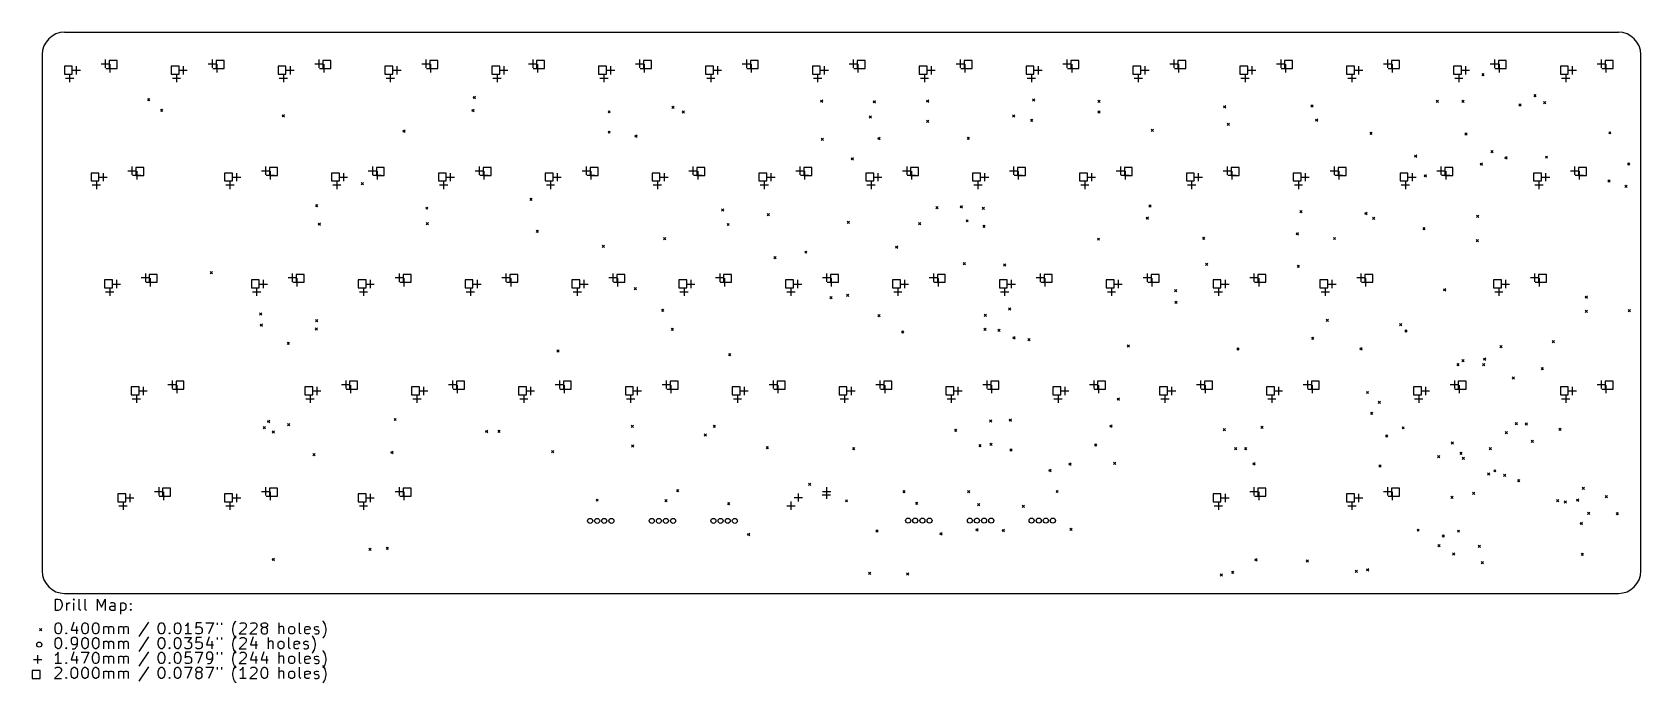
# Model space of a CAD drawing. Extents: x -0.1 to 11.2, y -4.6 to 0.
import ezdxf

# ---------------------------------------------------------------- set-up
doc = ezdxf.new("R2010")
doc.units = 0
doc.header["$MEASUREMENT"] = 0
doc.layers.add('BLACK', color=7, linetype='CONTINUOUS')

msp = doc.modelspace()

# ---------------------------------------------------------------- linework, layer by layer
at = {"layer": 'BLACK', "linetype": 'CONTINUOUS'}
for p, q in [((0.15748, 0), (11.063, 0)), ((0, -0.15748), (0, -3.77953)), ((0.414016, -0.221398), (0.47189, -0.221398)), ((0.442953, -0.192461), (0.442953, -0.250335)), ((0.526304, -0.198677), (0.470625, -0.198677)), ((0.470625, -0.198677), (0.470625, -0.254355)), ((0.475827, -0.225138), (0.475827, -0.283012)), ((0.526304, -0.254355), (0.526304, -0.198677)), ((1.16402, -0.221398), (1.22189, -0.221398)), ((1.19295, -0.192461), (1.19295, -0.250335)), ((1.2763, -0.198677), (1.22063, -0.198677)), ((1.22063, -0.198677), (1.22063, -0.254355)), ((1.22583, -0.225138), (1.22583, -0.283012)), ((1.2763, -0.254355), (1.2763, -0.198677)), ((1.91402, -0.221398), (1.97189, -0.221398)), ((1.94295, -0.192461), (1.94295, -0.250335)), ((2.0263, -0.198677), (1.97063, -0.198677)), ((1.97063, -0.198677), (1.97063, -0.254355)), ((1.97583, -0.225138), (1.97583, -0.283012)), ((2.0263, -0.254355), (2.0263, -0.198677)), ((2.66402, -0.221398), (2.72189, -0.221398)), ((2.69295, -0.192461), (2.69295, -0.250335)), ((2.7763, -0.198677), (2.72063, -0.198677)), ((2.72063, -0.198677), (2.72063, -0.254355)), ((2.72583, -0.225138), (2.72583, -0.283012)), ((2.7763, -0.254355), (2.7763, -0.198677)), ((3.41402, -0.221398), (3.47189, -0.221398)), ((3.44295, -0.192461), (3.44295, -0.250335)), ((3.5263, -0.198677), (3.47063, -0.198677)), ((3.47063, -0.198677), (3.47063, -0.254355)), ((3.47583, -0.225138), (3.47583, -0.283012)), ((3.5263, -0.254355), (3.5263, -0.198677)), ((4.16402, -0.221398), (4.22189, -0.221398)), ((4.19295, -0.192461), (4.19295, -0.250335)), ((4.2763, -0.198677), (4.22063, -0.198677)), ((4.22063, -0.198677), (4.22063, -0.254355)), ((4.22583, -0.225138), (4.22583, -0.283012)), ((4.2763, -0.254355), (4.2763, -0.198677)), ((4.91402, -0.221398), (4.97189, -0.221398)), ((4.94295, -0.192461), (4.94295, -0.250335)), ((5.0263, -0.198677), (4.97063, -0.198677)), ((4.97063, -0.198677), (4.97063, -0.254355)), ((4.97583, -0.225138), (4.97583, -0.283012)), ((5.0263, -0.254355), (5.0263, -0.198677)), ((5.66402, -0.221398), (5.72189, -0.221398)), ((5.69295, -0.192461), (5.69295, -0.250335)), ((5.7763, -0.198677), (5.72063, -0.198677)), ((5.72063, -0.198677), (5.72063, -0.254355)), ((5.72583, -0.225138), (5.72583, -0.283012)), ((5.7763, -0.254355), (5.7763, -0.198677)), ((6.41402, -0.221398), (6.47189, -0.221398)), ((6.44295, -0.192461), (6.44295, -0.250335)), ((6.5263, -0.198677), (6.47063, -0.198677)), ((6.47063, -0.198677), (6.47063, -0.254355)), ((6.47583, -0.225138), (6.47583, -0.283012)), ((6.5263, -0.254355), (6.5263, -0.198677)), ((7.16402, -0.221398), (7.22189, -0.221398)), ((7.19295, -0.192461), (7.19295, -0.250335)), ((7.2763, -0.198677), (7.22063, -0.198677)), ((7.22063, -0.198677), (7.22063, -0.254355)), ((7.22583, -0.225138), (7.22583, -0.283012)), ((7.2763, -0.254355), (7.2763, -0.198677)), ((7.91402, -0.221398), (7.97189, -0.221398)), ((7.94295, -0.192461), (7.94295, -0.250335)), ((8.0263, -0.198677), (7.97063, -0.198677)), ((7.97063, -0.198677), (7.97063, -0.254355)), ((7.97583, -0.225138), (7.97583, -0.283012)), ((8.0263, -0.254355), (8.0263, -0.198677)), ((8.66402, -0.221398), (8.72189, -0.221398)), ((8.69295, -0.192461), (8.69295, -0.250335)), ((8.7763, -0.198677), (8.72063, -0.198677)), ((8.72063, -0.198677), (8.72063, -0.254355)), ((8.72583, -0.225138), (8.72583, -0.283012)), ((8.7763, -0.254355), (8.7763, -0.198677)), ((9.41402, -0.221398), (9.47189, -0.221398)), ((9.44295, -0.192461), (9.44295, -0.250335)), ((9.5263, -0.198677), (9.47063, -0.198677)), ((9.47063, -0.198677), (9.47063, -0.254355)), ((9.47583, -0.225138), (9.47583, -0.283012)), ((9.5263, -0.254355), (9.5263, -0.198677)), ((10.164, -0.221398), (10.2219, -0.221398)), ((10.193, -0.192461), (10.193, -0.250335)), ((10.2763, -0.198677), (10.2206, -0.198677)), ((10.2206, -0.198677), (10.2206, -0.254355)), ((10.2258, -0.225138), (10.2258, -0.283012)), ((10.2763, -0.254355), (10.2763, -0.198677)), ((10.914, -0.221398), (10.9719, -0.221398)), ((10.943, -0.192461), (10.943, -0.250335)), ((11.0263, -0.198677), (10.9706, -0.198677)), ((10.9706, -0.198677), (10.9706, -0.254355)), ((10.9758, -0.225138), (10.9758, -0.283012)), ((11.0263, -0.254355), (11.0263, -0.198677)), ((11.2205, -3.77953), (11.2205, -0.15748)), ((0.211343, -0.238047), (0.155665, -0.238047)), ((0.155665, -0.238047), (0.155665, -0.293725)), ((0.155665, -0.293725), (0.211343, -0.293725)), ((0.164016, -0.321398), (0.22189, -0.321398)), ((0.192953, -0.292461), (0.192953, -0.350335)), ((0.210669, -0.26687), (0.268543, -0.26687)), ((0.211343, -0.293725), (0.211343, -0.238047)), ((0.239606, -0.237933), (0.239606, -0.295807)), ((0.44689, -0.254075), (0.504764, -0.254075)), ((0.470625, -0.254355), (0.526304, -0.254355)), ((0.961343, -0.238047), (0.905665, -0.238047)), ((0.905665, -0.238047), (0.905665, -0.293725)), ((0.905665, -0.293725), (0.961343, -0.293725)), ((0.914016, -0.321398), (0.97189, -0.321398)), ((0.942953, -0.292461), (0.942953, -0.350335)), ((0.960669, -0.26687), (1.01854, -0.26687)), ((0.961343, -0.293725), (0.961343, -0.238047)), ((0.989606, -0.237933), (0.989606, -0.295807)), ((1.19689, -0.254075), (1.25476, -0.254075)), ((1.22063, -0.254355), (1.2763, -0.254355)), ((1.71134, -0.238047), (1.65566, -0.238047)), ((1.65566, -0.238047), (1.65566, -0.293725)), ((1.65566, -0.293725), (1.71134, -0.293725)), ((1.66402, -0.321398), (1.72189, -0.321398)), ((1.69295, -0.292461), (1.69295, -0.350335)), ((1.71067, -0.26687), (1.76854, -0.26687)), ((1.71134, -0.293725), (1.71134, -0.238047)), ((1.73961, -0.237933), (1.73961, -0.295807)), ((1.94689, -0.254075), (2.00476, -0.254075)), ((1.97063, -0.254355), (2.0263, -0.254355)), ((2.46134, -0.238047), (2.40566, -0.238047)), ((2.40566, -0.238047), (2.40566, -0.293725)), ((2.40566, -0.293725), (2.46134, -0.293725)), ((2.41402, -0.321398), (2.47189, -0.321398)), ((2.44295, -0.292461), (2.44295, -0.350335)), ((2.46067, -0.26687), (2.51854, -0.26687)), ((2.46134, -0.293725), (2.46134, -0.238047)), ((2.48961, -0.237933), (2.48961, -0.295807)), ((2.69689, -0.254075), (2.75476, -0.254075)), ((2.72063, -0.254355), (2.7763, -0.254355)), ((3.21134, -0.238047), (3.15566, -0.238047)), ((3.15566, -0.238047), (3.15566, -0.293725)), ((3.15566, -0.293725), (3.21134, -0.293725)), ((3.16402, -0.321398), (3.22189, -0.321398)), ((3.19295, -0.292461), (3.19295, -0.350335)), ((3.21067, -0.26687), (3.26854, -0.26687)), ((3.21134, -0.293725), (3.21134, -0.238047)), ((3.23961, -0.237933), (3.23961, -0.295807)), ((3.44689, -0.254075), (3.50476, -0.254075)), ((3.47063, -0.254355), (3.5263, -0.254355)), ((3.96134, -0.238047), (3.90566, -0.238047)), ((3.90566, -0.238047), (3.90566, -0.293725)), ((3.90566, -0.293725), (3.96134, -0.293725)), ((3.91402, -0.321398), (3.97189, -0.321398)), ((3.94295, -0.292461), (3.94295, -0.350335)), ((3.96067, -0.26687), (4.01854, -0.26687)), ((3.96134, -0.293725), (3.96134, -0.238047)), ((3.98961, -0.237933), (3.98961, -0.295807)), ((4.19689, -0.254075), (4.25476, -0.254075)), ((4.22063, -0.254355), (4.2763, -0.254355)), ((4.71134, -0.238047), (4.65566, -0.238047)), ((4.65566, -0.238047), (4.65566, -0.293725)), ((4.65566, -0.293725), (4.71134, -0.293725)), ((4.66402, -0.321398), (4.72189, -0.321398)), ((4.69295, -0.292461), (4.69295, -0.350335)), ((4.71067, -0.26687), (4.76854, -0.26687)), ((4.71134, -0.293725), (4.71134, -0.238047)), ((4.73961, -0.237933), (4.73961, -0.295807)), ((4.94689, -0.254075), (5.00476, -0.254075)), ((4.97063, -0.254355), (5.0263, -0.254355)), ((5.46134, -0.238047), (5.40566, -0.238047)), ((5.40566, -0.238047), (5.40566, -0.293725)), ((5.40566, -0.293725), (5.46134, -0.293725)), ((5.41402, -0.321398), (5.47189, -0.321398)), ((5.44295, -0.292461), (5.44295, -0.350335)), ((5.46067, -0.26687), (5.51854, -0.26687)), ((5.46134, -0.293725), (5.46134, -0.238047)), ((5.48961, -0.237933), (5.48961, -0.295807)), ((5.69689, -0.254075), (5.75476, -0.254075)), ((5.72063, -0.254355), (5.7763, -0.254355)), ((6.21134, -0.238047), (6.15566, -0.238047)), ((6.15566, -0.238047), (6.15566, -0.293725)), ((6.15566, -0.293725), (6.21134, -0.293725)), ((6.16402, -0.321398), (6.22189, -0.321398)), ((6.19295, -0.292461), (6.19295, -0.350335)), ((6.21067, -0.26687), (6.26854, -0.26687)), ((6.21134, -0.293725), (6.21134, -0.238047)), ((6.23961, -0.237933), (6.23961, -0.295807)), ((6.44689, -0.254075), (6.50476, -0.254075)), ((6.47063, -0.254355), (6.5263, -0.254355)), ((6.96134, -0.238047), (6.90566, -0.238047)), ((6.90566, -0.238047), (6.90566, -0.293725)), ((6.90566, -0.293725), (6.96134, -0.293725)), ((6.91402, -0.321398), (6.97189, -0.321398)), ((6.94295, -0.292461), (6.94295, -0.350335)), ((6.96067, -0.26687), (7.01854, -0.26687)), ((6.96134, -0.293725), (6.96134, -0.238047)), ((6.98961, -0.237933), (6.98961, -0.295807)), ((7.19689, -0.254075), (7.25476, -0.254075)), ((7.22063, -0.254355), (7.2763, -0.254355)), ((7.71134, -0.238047), (7.65566, -0.238047)), ((7.65566, -0.238047), (7.65566, -0.293725)), ((7.65566, -0.293725), (7.71134, -0.293725)), ((7.66402, -0.321398), (7.72189, -0.321398)), ((7.69295, -0.292461), (7.69295, -0.350335)), ((7.71067, -0.26687), (7.76854, -0.26687)), ((7.71134, -0.293725), (7.71134, -0.238047)), ((7.73961, -0.237933), (7.73961, -0.295807)), ((7.94689, -0.254075), (8.00476, -0.254075)), ((7.97063, -0.254355), (8.0263, -0.254355)), ((8.46134, -0.238047), (8.40566, -0.238047)), ((8.40566, -0.238047), (8.40566, -0.293725)), ((8.40566, -0.293725), (8.46134, -0.293725)), ((8.41402, -0.321398), (8.47189, -0.321398)), ((8.44295, -0.292461), (8.44295, -0.350335)), ((8.46067, -0.26687), (8.51854, -0.26687)), ((8.46134, -0.293725), (8.46134, -0.238047)), ((8.48961, -0.237933), (8.48961, -0.295807)), ((8.69689, -0.254075), (8.75476, -0.254075)), ((8.72063, -0.254355), (8.7763, -0.254355)), ((9.21134, -0.238047), (9.15566, -0.238047)), ((9.15566, -0.238047), (9.15566, -0.293725)), ((9.15566, -0.293725), (9.21134, -0.293725)), ((9.16402, -0.321398), (9.22189, -0.321398)), ((9.19295, -0.292461), (9.19295, -0.350335)), ((9.21067, -0.26687), (9.26854, -0.26687)), ((9.21134, -0.293725), (9.21134, -0.238047)), ((9.23961, -0.237933), (9.23961, -0.295807)), ((9.44689, -0.254075), (9.50476, -0.254075)), ((9.47063, -0.254355), (9.5263, -0.254355)), ((9.96134, -0.238047), (9.90566, -0.238047)), ((9.90566, -0.238047), (9.90566, -0.293725)), ((9.90566, -0.293725), (9.96134, -0.293725)), ((9.91402, -0.321398), (9.97189, -0.321398)), ((9.94295, -0.292461), (9.94295, -0.350335)), ((9.96067, -0.26687), (10.0185, -0.26687)), ((9.96134, -0.293725), (9.96134, -0.238047)), ((9.98961, -0.237933), (9.98961, -0.295807)), ((10.1039, -0.290551), (10.1197, -0.306299)), ((10.1197, -0.290551), (10.1039, -0.306299)), ((10.1969, -0.254075), (10.2548, -0.254075)), ((10.2206, -0.254355), (10.2763, -0.254355)), ((10.7113, -0.238047), (10.6557, -0.238047)), ((10.6557, -0.238047), (10.6557, -0.293725)), ((10.6557, -0.293725), (10.7113, -0.293725)), ((10.664, -0.321398), (10.7219, -0.321398)), ((10.693, -0.292461), (10.693, -0.350335)), ((10.7107, -0.26687), (10.7685, -0.26687)), ((10.7113, -0.293725), (10.7113, -0.238047)), ((10.7396, -0.237933), (10.7396, -0.295807)), ((10.9469, -0.254075), (11.0048, -0.254075)), ((10.9706, -0.254355), (11.0263, -0.254355)), ((3.0248, -0.450394), (3.04055, -0.466142)), ((3.04055, -0.450394), (3.0248, -0.466142)), ((10.4689, -0.436614), (10.4846, -0.452362)), ((10.4846, -0.436614), (10.4689, -0.452362)), ((0.738189, -0.465748), (0.753937, -0.481496)), ((0.753937, -0.465748), (0.738189, -0.481496)), ((0.829528, -0.540551), (0.845276, -0.556299)), ((0.845276, -0.540551), (0.829528, -0.556299)), ((3.01654, -0.541339), (3.03228, -0.557087)), ((3.03228, -0.541339), (3.01654, -0.557087)), ((3.97142, -0.551024), (3.98717, -0.566772)), ((3.98717, -0.551024), (3.97142, -0.566772)), ((4.41927, -0.519291), (4.43502, -0.535039)), ((4.43502, -0.519291), (4.41927, -0.535039)), ((4.49173, -0.551969), (4.50748, -0.567717)), ((4.50748, -0.551969), (4.49173, -0.567717)), ((5.46354, -0.47622), (5.47929, -0.491969)), ((5.47929, -0.47622), (5.46354, -0.491969)), ((5.83268, -0.480472), (5.84843, -0.496221)), ((5.84843, -0.480472), (5.83268, -0.496221)), ((6.20764, -0.47622), (6.22339, -0.491969)), ((6.22339, -0.47622), (6.20764, -0.491969)), ((6.95173, -0.468346), (6.96748, -0.484094)), ((6.96748, -0.468346), (6.95173, -0.484094)), ((7.40906, -0.552362), (7.4248, -0.56811)), ((7.4248, -0.552362), (7.40906, -0.56811)), ((7.41024, -0.477165), (7.42598, -0.492913)), ((7.42598, -0.477165), (7.41024, -0.492913)), ((8.29213, -0.515748), (8.30787, -0.531496)), ((8.30787, -0.515748), (8.29213, -0.531496)), ((8.90472, -0.509055), (8.92047, -0.524803)), ((8.92047, -0.509055), (8.90472, -0.524803)), ((9.78386, -0.477559), (9.79961, -0.493307)), ((9.79961, -0.477559), (9.78386, -0.493307)), ((9.96378, -0.476772), (9.97953, -0.49252)), ((9.97953, -0.476772), (9.96378, -0.49252)), ((10.3646, -0.502362), (10.3803, -0.51811)), ((10.3803, -0.502362), (10.3646, -0.51811)), ((10.537, -0.487008), (10.5528, -0.502756)), ((10.5528, -0.487008), (10.537, -0.502756)), ((1.68402, -0.578583), (1.69976, -0.594331)), ((1.69976, -0.578583), (1.68402, -0.594331)), ((5.80512, -0.587795), (5.82087, -0.603543)), ((5.82087, -0.587795), (5.80512, -0.603543)), ((6.20764, -0.617953), (6.22339, -0.633701)), ((6.22339, -0.617953), (6.20764, -0.633701)), ((6.81063, -0.579921), (6.82638, -0.595669)), ((6.82638, -0.579921), (6.81063, -0.595669)), ((6.93598, -0.610079), (6.95173, -0.625827)), ((6.95173, -0.610079), (6.93598, -0.625827)), ((8.31811, -0.638071), (8.33386, -0.653819)), ((8.33386, -0.638071), (8.31811, -0.653819)), ((8.9378, -0.609547), (8.95354, -0.625295)), ((8.95354, -0.609547), (8.9378, -0.625295)), ((2.53228, -0.68622), (2.54803, -0.701969)), ((2.54803, -0.68622), (2.53228, -0.701969)), ((3.97142, -0.693307), (3.98717, -0.709055)), ((3.98717, -0.693307), (3.97142, -0.709055)), ((4.15984, -0.72126), (4.17559, -0.737008)), ((4.17559, -0.72126), (4.15984, -0.737008)), ((5.46748, -0.743937), (5.48323, -0.759685)), ((5.48323, -0.743937), (5.46748, -0.759685)), ((5.86496, -0.737795), (5.88071, -0.753543)), ((5.88071, -0.737795), (5.86496, -0.753543)), ((6.49173, -0.737008), (6.50748, -0.752756)), ((6.50748, -0.737008), (6.49173, -0.752756)), ((7.78386, -0.680709), (7.79961, -0.696457)), ((7.79961, -0.680709), (7.78386, -0.696457)), ((9.31732, -0.702362), (9.33307, -0.71811)), ((9.33307, -0.702362), (9.31732, -0.71811)), ((9.98504, -0.706693), (10.0008, -0.722441)), ((10.0008, -0.706693), (9.98504, -0.722441)), ((10.9949, -0.698248), (11.0106, -0.713996)), ((11.0106, -0.698248), (10.9949, -0.713996)), ((5.67874, -0.880315), (5.69449, -0.896063)), ((5.69449, -0.880315), (5.67874, -0.896063)), ((9.63307, -0.861811), (9.64882, -0.877559)), ((9.64882, -0.861811), (9.63307, -0.877559)), ((10.1673, -0.830709), (10.1831, -0.846457)), ((10.1831, -0.830709), (10.1673, -0.846457)), ((10.2657, -0.873228), (10.2815, -0.888976)), ((10.2815, -0.873228), (10.2657, -0.888976)), ((10.5508, -0.868504), (10.5665, -0.884252)), ((10.5665, -0.868504), (10.5508, -0.884252)), ((0.398843, -0.988047), (0.343165, -0.988047)), ((0.343165, -0.988047), (0.343165, -1.04372)), ((0.398843, -1.04372), (0.398843, -0.988047)), ((0.427106, -0.987933), (0.427106, -1.04581)), ((0.601516, -0.971398), (0.65939, -0.971398)), ((0.630453, -0.942461), (0.630453, -1.00033)), ((0.63439, -1.00407), (0.692264, -1.00407)), ((0.713804, -0.948677), (0.658125, -0.948677)), ((0.658125, -0.948677), (0.658125, -1.00435)), ((0.658125, -1.00435), (0.713804, -1.00435)), ((0.663327, -0.975138), (0.663327, -1.03301)), ((0.713804, -1.00435), (0.713804, -0.948677)), ((1.33634, -0.988047), (1.28066, -0.988047)), ((1.28066, -0.988047), (1.28066, -1.04372)), ((1.33634, -1.04372), (1.33634, -0.988047)), ((1.36461, -0.987933), (1.36461, -1.04581)), ((1.53902, -0.971398), (1.59689, -0.971398)), ((1.56795, -0.942461), (1.56795, -1.00033)), ((1.57189, -1.00407), (1.62976, -1.00407)), ((1.6513, -0.948677), (1.59563, -0.948677)), ((1.59563, -0.948677), (1.59563, -1.00435)), ((1.59563, -1.00435), (1.6513, -1.00435)), ((1.60083, -0.975138), (1.60083, -1.03301)), ((1.6513, -1.00435), (1.6513, -0.948677)), ((2.08634, -0.988047), (2.03066, -0.988047)), ((2.03066, -0.988047), (2.03066, -1.04372)), ((2.08634, -1.04372), (2.08634, -0.988047)), ((2.11461, -0.987933), (2.11461, -1.04581)), ((2.28902, -0.971398), (2.34689, -0.971398)), ((2.31795, -0.942461), (2.31795, -1.00033)), ((2.32189, -1.00407), (2.37976, -1.00407)), ((2.4013, -0.948677), (2.34563, -0.948677)), ((2.34563, -0.948677), (2.34563, -1.00435)), ((2.34563, -1.00435), (2.4013, -1.00435)), ((2.35083, -0.975138), (2.35083, -1.03301)), ((2.4013, -1.00435), (2.4013, -0.948677)), ((2.83634, -0.988047), (2.78066, -0.988047)), ((2.78066, -0.988047), (2.78066, -1.04372)), ((2.83634, -1.04372), (2.83634, -0.988047)), ((2.86461, -0.987933), (2.86461, -1.04581)), ((3.03902, -0.971398), (3.09689, -0.971398)), ((3.06795, -0.942461), (3.06795, -1.00033)), ((3.07189, -1.00407), (3.12976, -1.00407)), ((3.1513, -0.948677), (3.09563, -0.948677)), ((3.09563, -0.948677), (3.09563, -1.00435)), ((3.09563, -1.00435), (3.1513, -1.00435)), ((3.10083, -0.975138), (3.10083, -1.03301)), ((3.1513, -1.00435), (3.1513, -0.948677)), ((3.58634, -0.988047), (3.53066, -0.988047)), ((3.53066, -0.988047), (3.53066, -1.04372)), ((3.58634, -1.04372), (3.58634, -0.988047)), ((3.61461, -0.987933), (3.61461, -1.04581)), ((3.78902, -0.971398), (3.84689, -0.971398)), ((3.81795, -0.942461), (3.81795, -1.00033)), ((3.82189, -1.00407), (3.87976, -1.00407)), ((3.9013, -0.948677), (3.84563, -0.948677)), ((3.84563, -0.948677), (3.84563, -1.00435)), ((3.84563, -1.00435), (3.9013, -1.00435)), ((3.85083, -0.975138), (3.85083, -1.03301)), ((3.9013, -1.00435), (3.9013, -0.948677)), ((4.33634, -0.988047), (4.28066, -0.988047)), ((4.28066, -0.988047), (4.28066, -1.04372)), ((4.33634, -1.04372), (4.33634, -0.988047)), ((4.36461, -0.987933), (4.36461, -1.04581)), ((4.53902, -0.971398), (4.59689, -0.971398)), ((4.56795, -0.942461), (4.56795, -1.00033)), ((4.57189, -1.00407), (4.62976, -1.00407)), ((4.6513, -0.948677), (4.59563, -0.948677)), ((4.59563, -0.948677), (4.59563, -1.00435)), ((4.59563, -1.00435), (4.6513, -1.00435)), ((4.60083, -0.975138), (4.60083, -1.03301)), ((4.6513, -1.00435), (4.6513, -0.948677)), ((5.08634, -0.988047), (5.03066, -0.988047)), ((5.03066, -0.988047), (5.03066, -1.04372)), ((5.08634, -1.04372), (5.08634, -0.988047)), ((5.11461, -0.987933), (5.11461, -1.04581)), ((5.28902, -0.971398), (5.34689, -0.971398)), ((5.31795, -0.942461), (5.31795, -1.00033)), ((5.32189, -1.00407), (5.37976, -1.00407)), ((5.4013, -0.948677), (5.34563, -0.948677)), ((5.34563, -0.948677), (5.34563, -1.00435)), ((5.34563, -1.00435), (5.4013, -1.00435)), ((5.35083, -0.975138), (5.35083, -1.03301)), ((5.4013, -1.00435), (5.4013, -0.948677)), ((5.83634, -0.988047), (5.78066, -0.988047)), ((5.78066, -0.988047), (5.78066, -1.04372)), ((5.83634, -1.04372), (5.83634, -0.988047)), ((5.86461, -0.987933), (5.86461, -1.04581)), ((6.03902, -0.971398), (6.09689, -0.971398)), ((6.06795, -0.942461), (6.06795, -1.00033)), ((6.07189, -1.00407), (6.12976, -1.00407)), ((6.1513, -0.948677), (6.09563, -0.948677)), ((6.09563, -0.948677), (6.09563, -1.00435)), ((6.09563, -1.00435), (6.1513, -1.00435)), ((6.10083, -0.975138), (6.10083, -1.03301)), ((6.1513, -1.00435), (6.1513, -0.948677)), ((6.58634, -0.988047), (6.53066, -0.988047)), ((6.53066, -0.988047), (6.53066, -1.04372)), ((6.58634, -1.04372), (6.58634, -0.988047)), ((6.61461, -0.987933), (6.61461, -1.04581)), ((6.78902, -0.971398), (6.84689, -0.971398)), ((6.81795, -0.942461), (6.81795, -1.00033)), ((6.82189, -1.00407), (6.87976, -1.00407)), ((6.9013, -0.948677), (6.84563, -0.948677)), ((6.84563, -0.948677), (6.84563, -1.00435)), ((6.84563, -1.00435), (6.9013, -1.00435)), ((6.85083, -0.975138), (6.85083, -1.03301)), ((6.9013, -1.00435), (6.9013, -0.948677)), ((7.33634, -0.988047), (7.28066, -0.988047)), ((7.28066, -0.988047), (7.28066, -1.04372)), ((7.33634, -1.04372), (7.33634, -0.988047)), ((7.36461, -0.987933), (7.36461, -1.04581)), ((7.53902, -0.971398), (7.59689, -0.971398)), ((7.56795, -0.942461), (7.56795, -1.00033)), ((7.57189, -1.00407), (7.62976, -1.00407)), ((7.6513, -0.948677), (7.59563, -0.948677)), ((7.59563, -0.948677), (7.59563, -1.00435)), ((7.59563, -1.00435), (7.6513, -1.00435)), ((7.60083, -0.975138), (7.60083, -1.03301)), ((7.6513, -1.00435), (7.6513, -0.948677)), ((8.08634, -0.988047), (8.03066, -0.988047)), ((8.03066, -0.988047), (8.03066, -1.04372)), ((8.08634, -1.04372), (8.08634, -0.988047)), ((8.11461, -0.987933), (8.11461, -1.04581)), ((8.28902, -0.971398), (8.34689, -0.971398)), ((8.31795, -0.942461), (8.31795, -1.00033)), ((8.32189, -1.00407), (8.37976, -1.00407)), ((8.4013, -0.948677), (8.34563, -0.948677)), ((8.34563, -0.948677), (8.34563, -1.00435)), ((8.34563, -1.00435), (8.4013, -1.00435)), ((8.35083, -0.975138), (8.35083, -1.03301)), ((8.4013, -1.00435), (8.4013, -0.948677)), ((8.83634, -0.988047), (8.78066, -0.988047)), ((8.78066, -0.988047), (8.78066, -1.04372)), ((8.83634, -1.04372), (8.83634, -0.988047)), ((8.86461, -0.987933), (8.86461, -1.04581)), ((9.03902, -0.971398), (9.09689, -0.971398)), ((9.06795, -0.942461), (9.06795, -1.00033)), ((9.07189, -1.00407), (9.12976, -1.00407)), ((9.1513, -0.948677), (9.09563, -0.948677)), ((9.09563, -0.948677), (9.09563, -1.00435)), ((9.09563, -1.00435), (9.1513, -1.00435)), ((9.10083, -0.975138), (9.10083, -1.03301)), ((9.1513, -1.00435), (9.1513, -0.948677)), ((9.58634, -0.988047), (9.53066, -0.988047)), ((9.53066, -0.988047), (9.53066, -1.04372)), ((9.58634, -1.04372), (9.58634, -0.988047)), ((9.61461, -0.987933), (9.61461, -1.04581)), ((9.69961, -0.999606), (9.71535, -1.01535)), ((9.71535, -0.999606), (9.69961, -1.01535)), ((9.78902, -0.971398), (9.84689, -0.971398)), ((9.81795, -0.942461), (9.81795, -1.00033)), ((9.82189, -1.00407), (9.87976, -1.00407)), ((9.9013, -0.948677), (9.84563, -0.948677)), ((9.84563, -0.948677), (9.84563, -1.00435)), ((9.84563, -1.00435), (9.9013, -1.00435)), ((9.85083, -0.975138), (9.85083, -1.03301)), ((9.9013, -1.00435), (9.9013, -0.948677)), ((10.0937, -0.91811), (10.1094, -0.933858)), ((10.1094, -0.91811), (10.0937, -0.933858)), ((10.5238, -0.988047), (10.4682, -0.988047)), ((10.4682, -0.988047), (10.4682, -1.04372)), ((10.5238, -1.04372), (10.5238, -0.988047)), ((10.5521, -0.987933), (10.5521, -1.04581)), ((10.7265, -0.971398), (10.7844, -0.971398)), ((10.7555, -0.942461), (10.7555, -1.00033)), ((10.7594, -1.00407), (10.8173, -1.00407)), ((10.8388, -0.948677), (10.7831, -0.948677)), ((10.7831, -0.948677), (10.7831, -1.00435)), ((10.7831, -1.00435), (10.8388, -1.00435)), ((10.7883, -0.975138), (10.7883, -1.03301)), ((10.8388, -1.00435), (10.8388, -0.948677)), ((11.1264, -0.916142), (11.1421, -0.93189)), ((11.1421, -0.916142), (11.1264, -0.93189)), ((0.343165, -1.04372), (0.398843, -1.04372)), ((0.351516, -1.0714), (0.40939, -1.0714)), ((0.380453, -1.04246), (0.380453, -1.10033)), ((0.398169, -1.01687), (0.456043, -1.01687)), ((1.28066, -1.04372), (1.33634, -1.04372)), ((1.28902, -1.0714), (1.34689, -1.0714)), ((1.31795, -1.04246), (1.31795, -1.10033)), ((1.33567, -1.01687), (1.39354, -1.01687)), ((2.03066, -1.04372), (2.08634, -1.04372)), ((2.03902, -1.0714), (2.09689, -1.0714)), ((2.06795, -1.04246), (2.06795, -1.10033)), ((2.08567, -1.01687), (2.14354, -1.01687)), ((2.23913, -1.05496), (2.25488, -1.07071)), ((2.25488, -1.05496), (2.23913, -1.07071)), ((2.78066, -1.04372), (2.83634, -1.04372)), ((2.78902, -1.0714), (2.84689, -1.0714)), ((2.81795, -1.04246), (2.81795, -1.10033)), ((2.83567, -1.01687), (2.89354, -1.01687)), ((3.53066, -1.04372), (3.58634, -1.04372)), ((3.53902, -1.0714), (3.59689, -1.0714)), ((3.56795, -1.04246), (3.56795, -1.10033)), ((3.58567, -1.01687), (3.64354, -1.01687)), ((4.28066, -1.04372), (4.33634, -1.04372)), ((4.28902, -1.0714), (4.34689, -1.0714)), ((4.31795, -1.04246), (4.31795, -1.10033)), ((4.33567, -1.01687), (4.39354, -1.01687)), ((5.03066, -1.04372), (5.08634, -1.04372)), ((5.03902, -1.0714), (5.09689, -1.0714)), ((5.06795, -1.04246), (5.06795, -1.10033)), ((5.08567, -1.01687), (5.14354, -1.01687)), ((5.78066, -1.04372), (5.83634, -1.04372)), ((5.78902, -1.0714), (5.84689, -1.0714)), ((5.81795, -1.04246), (5.81795, -1.10033)), ((5.83567, -1.01687), (5.89354, -1.01687)), ((6.53066, -1.04372), (6.58634, -1.04372)), ((6.53902, -1.0714), (6.59689, -1.0714)), ((6.56795, -1.04246), (6.56795, -1.10033)), ((6.58567, -1.01687), (6.64354, -1.01687)), ((7.28066, -1.04372), (7.33634, -1.04372)), ((7.28902, -1.0714), (7.34689, -1.0714)), ((7.31795, -1.04246), (7.31795, -1.10033)), ((7.33567, -1.01687), (7.39354, -1.01687)), ((8.03066, -1.04372), (8.08634, -1.04372)), ((8.03902, -1.0714), (8.09689, -1.0714)), ((8.06795, -1.04246), (8.06795, -1.10033)), ((8.08567, -1.01687), (8.14354, -1.01687)), ((8.78066, -1.04372), (8.83634, -1.04372)), ((8.78902, -1.0714), (8.84689, -1.0714)), ((8.81795, -1.04246), (8.81795, -1.10033)), ((8.83567, -1.01687), (8.89354, -1.01687)), ((9.53066, -1.04372), (9.58634, -1.04372)), ((9.53902, -1.0714), (9.59689, -1.0714)), ((9.56795, -1.04246), (9.56795, -1.10033)), ((9.58567, -1.01687), (9.64354, -1.01687)), ((10.4682, -1.04372), (10.5238, -1.04372)), ((10.4765, -1.0714), (10.5344, -1.0714)), ((10.5055, -1.04246), (10.5055, -1.10033)), ((10.5232, -1.01687), (10.581, -1.01687)), ((10.989, -1.03583), (11.0047, -1.05157)), ((11.0047, -1.03583), (10.989, -1.05157)), ((11.1091, -1.07323), (11.1248, -1.08898)), ((11.1248, -1.07323), (11.1091, -1.08898)), ((1.91772, -1.20906), (1.93346, -1.2248)), ((1.93346, -1.20906), (1.91772, -1.2248)), ((2.69189, -1.2263), (2.70764, -1.24204)), ((2.70764, -1.2263), (2.69189, -1.24204)), ((3.42205, -1.16496), (3.4378, -1.18071)), ((3.4378, -1.16496), (3.42205, -1.18071)), ((4.7689, -1.23858), (4.78465, -1.25433)), ((4.78465, -1.23858), (4.7689, -1.25433)), ((6.27323, -1.22244), (6.28898, -1.23819)), ((6.28898, -1.22244), (6.27323, -1.23819)), ((6.44291, -1.21732), (6.45866, -1.23307)), ((6.45866, -1.21732), (6.44291, -1.23307)), ((6.5974, -1.22819), (6.61315, -1.24394)), ((6.61315, -1.22819), (6.5974, -1.24394)), ((7.76772, -1.21142), (7.78346, -1.22717)), ((7.78346, -1.21142), (7.76772, -1.22717)), ((1.93661, -1.33858), (1.95236, -1.35433)), ((1.95236, -1.33858), (1.93661, -1.35433)), ((2.69583, -1.33449), (2.71157, -1.35024)), ((2.71157, -1.33449), (2.69583, -1.35024)), ((4.80669, -1.34134), (4.82244, -1.35709)), ((4.82244, -1.34134), (4.80669, -1.35709)), ((5.08953, -1.2725), (5.10528, -1.28825)), ((5.10528, -1.2725), (5.08953, -1.28825)), ((5.65118, -1.32638), (5.66693, -1.34213)), ((5.66693, -1.32638), (5.65118, -1.34213)), ((6.15039, -1.33543), (6.16614, -1.35118)), ((6.16614, -1.33543), (6.15039, -1.35118)), ((6.48465, -1.31535), (6.50039, -1.3311)), ((6.50039, -1.31535), (6.48465, -1.3311)), ((6.60134, -1.35354), (6.61709, -1.36929)), ((6.61709, -1.35354), (6.60134, -1.36929)), ((7.74961, -1.29685), (7.76535, -1.3126)), ((7.76535, -1.29685), (7.74961, -1.3126)), ((8.82756, -1.25039), (8.84331, -1.26614)), ((8.84331, -1.25039), (8.82756, -1.26614)), ((9.28386, -1.26417), (9.29961, -1.27992)), ((9.29961, -1.26417), (9.28386, -1.27992)), ((9.3374, -1.29803), (9.35315, -1.31378)), ((9.35315, -1.29803), (9.3374, -1.31378)), ((10.0681, -1.28346), (10.0839, -1.29921)), ((10.0839, -1.28346), (10.0681, -1.29921)), ((3.46654, -1.38937), (3.48228, -1.40512)), ((3.48228, -1.38937), (3.46654, -1.40512)), ((4.36181, -1.44055), (4.37756, -1.4563)), ((4.37756, -1.44055), (4.36181, -1.4563)), ((7.40591, -1.44409), (7.42165, -1.45984)), ((7.42165, -1.44409), (7.40591, -1.45984)), ((8.14291, -1.4374), (8.15866, -1.45315)), ((8.15866, -1.4374), (8.14291, -1.45315)), ((8.80197, -1.40669), (8.81772, -1.42244)), ((8.81772, -1.40669), (8.80197, -1.42244)), ((9.0626, -1.43937), (9.07835, -1.45512)), ((9.07835, -1.43937), (9.0626, -1.45512)), ((9.68976, -1.36969), (9.70551, -1.38543)), ((9.70551, -1.36969), (9.68976, -1.38543)), ((10.0646, -1.45433), (10.0803, -1.47008)), ((10.0803, -1.45433), (10.0646, -1.47008)), ((3.9315, -1.49409), (3.94724, -1.50984)), ((3.94724, -1.49409), (3.9315, -1.50984)), ((5.13622, -1.57323), (5.15197, -1.58898)), ((5.15197, -1.57323), (5.13622, -1.58898)), ((5.35235, -1.53493), (5.36809, -1.55068)), ((5.36809, -1.53493), (5.35235, -1.55068)), ((5.98898, -1.5), (6.00472, -1.51575)), ((6.00472, -1.5), (5.98898, -1.51575)), ((0.724203, -1.69246), (0.724203, -1.75033)), ((1.17874, -1.67874), (1.19449, -1.69449)), ((1.19449, -1.67874), (1.17874, -1.69449)), ((1.75545, -1.69246), (1.75545, -1.75033)), ((2.50545, -1.69246), (2.50545, -1.75033)), ((3.25545, -1.69246), (3.25545, -1.75033)), ((4.00545, -1.69246), (4.00545, -1.75033)), ((4.75545, -1.69246), (4.75545, -1.75033)), ((5.50545, -1.69246), (5.50545, -1.75033)), ((6.25545, -1.69246), (6.25545, -1.75033)), ((6.46457, -1.61654), (6.48031, -1.63228)), ((6.48031, -1.61654), (6.46457, -1.63228)), ((6.74701, -1.62583), (6.76276, -1.64157)), ((6.76276, -1.62583), (6.74701, -1.64157)), ((7.00545, -1.69246), (7.00545, -1.75033)), ((7.75545, -1.69246), (7.75545, -1.75033)), ((8.16496, -1.62047), (8.18071, -1.63622)), ((8.18071, -1.62047), (8.16496, -1.63622)), ((8.50545, -1.69246), (8.50545, -1.75033)), ((8.80787, -1.63465), (8.82362, -1.65039)), ((8.82362, -1.63465), (8.80787, -1.65039)), ((9.25545, -1.69246), (9.25545, -1.75033)), ((10.4742, -1.69246), (10.4742, -1.75033)), ((0.492593, -1.73805), (0.436915, -1.73805)), ((0.436915, -1.73805), (0.436915, -1.79372)), ((0.436915, -1.79372), (0.492593, -1.79372)), ((0.474203, -1.79246), (0.474203, -1.85033)), ((0.491919, -1.76687), (0.549793, -1.76687)), ((0.492593, -1.79372), (0.492593, -1.73805)), ((0.520856, -1.73793), (0.520856, -1.79581)), ((0.695266, -1.7214), (0.75314, -1.7214)), ((0.72814, -1.75407), (0.786014, -1.75407)), ((0.807554, -1.69868), (0.751875, -1.69868)), ((0.751875, -1.69868), (0.751875, -1.75435)), ((0.751875, -1.75435), (0.807554, -1.75435)), ((0.757077, -1.72514), (0.757077, -1.78301)), ((0.807554, -1.75435), (0.807554, -1.69868)), ((1.52384, -1.73805), (1.46816, -1.73805)), ((1.46816, -1.73805), (1.46816, -1.79372)), ((1.46816, -1.79372), (1.52384, -1.79372)), ((1.50545, -1.79246), (1.50545, -1.85033)), ((1.52317, -1.76687), (1.58104, -1.76687)), ((1.52384, -1.79372), (1.52384, -1.73805)), ((1.55211, -1.73793), (1.55211, -1.79581)), ((1.72652, -1.7214), (1.78439, -1.7214)), ((1.75939, -1.75407), (1.81726, -1.75407)), ((1.8388, -1.69868), (1.78313, -1.69868)), ((1.78313, -1.69868), (1.78313, -1.75435)), ((1.78313, -1.75435), (1.8388, -1.75435)), ((1.78833, -1.72514), (1.78833, -1.78301)), ((1.8388, -1.75435), (1.8388, -1.69868)), ((2.27384, -1.73805), (2.21816, -1.73805)), ((2.21816, -1.73805), (2.21816, -1.79372)), ((2.21816, -1.79372), (2.27384, -1.79372)), ((2.25545, -1.79246), (2.25545, -1.85033)), ((2.27317, -1.76687), (2.33104, -1.76687)), ((2.27384, -1.79372), (2.27384, -1.73805)), ((2.30211, -1.73793), (2.30211, -1.79581)), ((2.47652, -1.7214), (2.53439, -1.7214)), ((2.50939, -1.75407), (2.56726, -1.75407)), ((2.5888, -1.69868), (2.53313, -1.69868)), ((2.53313, -1.69868), (2.53313, -1.75435)), ((2.53313, -1.75435), (2.5888, -1.75435)), ((2.53833, -1.72514), (2.53833, -1.78301)), ((2.5888, -1.75435), (2.5888, -1.69868)), ((3.02384, -1.73805), (2.96816, -1.73805)), ((2.96816, -1.73805), (2.96816, -1.79372)), ((2.96816, -1.79372), (3.02384, -1.79372)), ((3.00545, -1.79246), (3.00545, -1.85033)), ((3.02317, -1.76687), (3.08104, -1.76687)), ((3.02384, -1.79372), (3.02384, -1.73805)), ((3.05211, -1.73793), (3.05211, -1.79581)), ((3.22652, -1.7214), (3.28439, -1.7214)), ((3.25939, -1.75407), (3.31726, -1.75407)), ((3.3388, -1.69868), (3.28313, -1.69868)), ((3.28313, -1.69868), (3.28313, -1.75435)), ((3.28313, -1.75435), (3.3388, -1.75435)), ((3.28833, -1.72514), (3.28833, -1.78301)), ((3.3388, -1.75435), (3.3388, -1.69868)), ((3.77384, -1.73805), (3.71816, -1.73805)), ((3.71816, -1.73805), (3.71816, -1.79372)), ((3.71816, -1.79372), (3.77384, -1.79372)), ((3.75545, -1.79246), (3.75545, -1.85033)), ((3.77317, -1.76687), (3.83104, -1.76687)), ((3.77384, -1.79372), (3.77384, -1.73805)), ((3.80211, -1.73793), (3.80211, -1.79581)), ((3.97652, -1.7214), (4.03439, -1.7214)), ((4.00939, -1.75407), (4.06726, -1.75407)), ((4.0888, -1.69868), (4.03313, -1.69868)), ((4.03313, -1.69868), (4.03313, -1.75435)), ((4.03313, -1.75435), (4.0888, -1.75435)), ((4.03833, -1.72514), (4.03833, -1.78301)), ((4.0888, -1.75435), (4.0888, -1.69868)), ((4.15551, -1.79055), (4.17126, -1.8063)), ((4.17126, -1.79055), (4.15551, -1.8063)), ((4.52384, -1.73805), (4.46816, -1.73805)), ((4.46816, -1.73805), (4.46816, -1.79372)), ((4.46816, -1.79372), (4.52384, -1.79372)), ((4.50545, -1.79246), (4.50545, -1.85033)), ((4.52317, -1.76687), (4.58104, -1.76687)), ((4.52384, -1.79372), (4.52384, -1.73805)), ((4.55211, -1.73793), (4.55211, -1.79581)), ((4.72652, -1.7214), (4.78439, -1.7214)), ((4.75939, -1.75407), (4.81726, -1.75407)), ((4.8388, -1.69868), (4.78313, -1.69868)), ((4.78313, -1.69868), (4.78313, -1.75435)), ((4.78313, -1.75435), (4.8388, -1.75435)), ((4.78833, -1.72514), (4.78833, -1.78301)), ((4.8388, -1.75435), (4.8388, -1.69868)), ((5.27384, -1.73805), (5.21816, -1.73805)), ((5.21816, -1.73805), (5.21816, -1.79372)), ((5.21816, -1.79372), (5.27384, -1.79372)), ((5.25545, -1.79246), (5.25545, -1.85033)), ((5.27317, -1.76687), (5.33104, -1.76687)), ((5.27384, -1.79372), (5.27384, -1.73805)), ((5.30211, -1.73793), (5.30211, -1.79581)), ((5.47652, -1.7214), (5.53439, -1.7214)), ((5.50939, -1.75407), (5.56726, -1.75407)), ((5.5888, -1.69868), (5.53313, -1.69868)), ((5.53313, -1.69868), (5.53313, -1.75435)), ((5.53313, -1.75435), (5.5888, -1.75435)), ((5.53833, -1.72514), (5.53833, -1.78301)), ((5.5888, -1.75435), (5.5888, -1.69868)), ((6.02384, -1.73805), (5.96816, -1.73805)), ((5.96816, -1.73805), (5.96816, -1.79372)), ((5.96816, -1.79372), (6.02384, -1.79372)), ((6.00545, -1.79246), (6.00545, -1.85033)), ((6.02317, -1.76687), (6.08104, -1.76687)), ((6.02384, -1.79372), (6.02384, -1.73805)), ((6.05211, -1.73793), (6.05211, -1.79581)), ((6.22652, -1.7214), (6.28439, -1.7214)), ((6.25939, -1.75407), (6.31726, -1.75407)), ((6.3388, -1.69868), (6.28313, -1.69868)), ((6.28313, -1.69868), (6.28313, -1.75435)), ((6.28313, -1.75435), (6.3388, -1.75435)), ((6.28833, -1.72514), (6.28833, -1.78301)), ((6.3388, -1.75435), (6.3388, -1.69868)), ((6.77384, -1.73805), (6.71816, -1.73805)), ((6.71816, -1.73805), (6.71816, -1.79372)), ((6.71816, -1.79372), (6.77384, -1.79372)), ((6.75545, -1.79246), (6.75545, -1.85033)), ((6.77317, -1.76687), (6.83104, -1.76687)), ((6.77384, -1.79372), (6.77384, -1.73805)), ((6.80211, -1.73793), (6.80211, -1.79581)), ((6.97652, -1.7214), (7.03439, -1.7214)), ((7.00939, -1.75407), (7.06726, -1.75407)), ((7.0888, -1.69868), (7.03313, -1.69868)), ((7.03313, -1.69868), (7.03313, -1.75435)), ((7.03313, -1.75435), (7.0888, -1.75435)), ((7.03833, -1.72514), (7.03833, -1.78301)), ((7.0888, -1.75435), (7.0888, -1.69868)), ((7.52384, -1.73805), (7.46816, -1.73805)), ((7.46816, -1.73805), (7.46816, -1.79372)), ((7.46816, -1.79372), (7.52384, -1.79372)), ((7.50545, -1.79246), (7.50545, -1.85033)), ((7.52317, -1.76687), (7.58104, -1.76687)), ((7.52384, -1.79372), (7.52384, -1.73805)), ((7.55211, -1.73793), (7.55211, -1.79581)), ((7.72652, -1.7214), (7.78439, -1.7214)), ((7.75939, -1.75407), (7.81726, -1.75407)), ((7.8388, -1.69868), (7.78313, -1.69868)), ((7.78313, -1.69868), (7.78313, -1.75435)), ((7.78313, -1.75435), (7.8388, -1.75435)), ((7.78833, -1.72514), (7.78833, -1.78301)), ((7.8388, -1.75435), (7.8388, -1.69868)), ((7.94724, -1.80591), (7.96299, -1.82165)), ((7.96299, -1.80591), (7.94724, -1.82165)), ((8.27384, -1.73805), (8.21816, -1.73805)), ((8.21816, -1.73805), (8.21816, -1.79372)), ((8.21816, -1.79372), (8.27384, -1.79372)), ((8.25545, -1.79246), (8.25545, -1.85033)), ((8.27317, -1.76687), (8.33104, -1.76687)), ((8.27384, -1.79372), (8.27384, -1.73805)), ((8.30211, -1.73793), (8.30211, -1.79581)), ((8.47652, -1.7214), (8.53439, -1.7214)), ((8.50939, -1.75407), (8.56726, -1.75407)), ((8.5888, -1.69868), (8.53313, -1.69868)), ((8.53313, -1.69868), (8.53313, -1.75435)), ((8.53313, -1.75435), (8.5888, -1.75435)), ((8.53833, -1.72514), (8.53833, -1.78301)), ((8.5888, -1.75435), (8.5888, -1.69868)), ((9.02384, -1.73805), (8.96816, -1.73805)), ((8.96816, -1.73805), (8.96816, -1.79372)), ((8.96816, -1.79372), (9.02384, -1.79372)), ((9.00545, -1.79246), (9.00545, -1.85033)), ((9.02317, -1.76687), (9.08104, -1.76687)), ((9.02384, -1.79372), (9.02384, -1.73805)), ((9.05211, -1.73793), (9.05211, -1.79581)), ((9.22652, -1.7214), (9.28439, -1.7214)), ((9.25939, -1.75407), (9.31726, -1.75407)), ((9.3388, -1.69868), (9.28313, -1.69868)), ((9.28313, -1.69868), (9.28313, -1.75435)), ((9.28313, -1.75435), (9.3388, -1.75435)), ((9.28833, -1.72514), (9.28833, -1.78301)), ((9.3388, -1.75435), (9.3388, -1.69868)), ((9.83543, -1.79961), (9.85118, -1.81535)), ((9.85118, -1.79961), (9.83543, -1.81535)), ((10.2426, -1.73805), (10.1869, -1.73805)), ((10.1869, -1.73805), (10.1869, -1.79372)), ((10.1869, -1.79372), (10.2426, -1.79372)), ((10.2242, -1.79246), (10.2242, -1.85033)), ((10.2419, -1.76687), (10.2998, -1.76687)), ((10.2426, -1.79372), (10.2426, -1.73805)), ((10.2709, -1.73793), (10.2709, -1.79581)), ((10.4453, -1.7214), (10.5031, -1.7214)), ((10.4781, -1.75407), (10.536, -1.75407)), ((10.5576, -1.69868), (10.5019, -1.69868)), ((10.5019, -1.69868), (10.5019, -1.75435)), ((10.5019, -1.75435), (10.5576, -1.75435)), ((10.5071, -1.72514), (10.5071, -1.78301)), ((10.5576, -1.75435), (10.5576, -1.69868)), ((0.445266, -1.8214), (0.50314, -1.8214)), ((1.47652, -1.8214), (1.53439, -1.8214)), ((2.22652, -1.8214), (2.28439, -1.8214)), ((2.97652, -1.8214), (3.03439, -1.8214)), ((3.72652, -1.8214), (3.78439, -1.8214)), ((4.47652, -1.8214), (4.53439, -1.8214)), ((5.22652, -1.8214), (5.28439, -1.8214)), ((5.52874, -1.85394), (5.54449, -1.86969)), ((5.54449, -1.85394), (5.52874, -1.86969)), ((5.64646, -1.8374), (5.6622, -1.85315)), ((5.6622, -1.8374), (5.64646, -1.85315)), ((5.97652, -1.8214), (6.03439, -1.8214)), ((6.72652, -1.8214), (6.78439, -1.8214)), ((7.47652, -1.8214), (7.53439, -1.8214)), ((7.95079, -1.8874), (7.96654, -1.90315)), ((7.96654, -1.8874), (7.95079, -1.90315)), ((8.22652, -1.8214), (8.28439, -1.8214)), ((8.97652, -1.8214), (9.03439, -1.8214)), ((10.1953, -1.8214), (10.2531, -1.8214)), ((10.8299, -1.85079), (10.8457, -1.86654)), ((10.8457, -1.85079), (10.8299, -1.86654)), ((1.52654, -1.96835), (1.54228, -1.98409)), ((1.54228, -1.96835), (1.52654, -1.98409)), ((1.9185, -2.01636), (1.93425, -2.03211)), ((1.93425, -2.01636), (1.9185, -2.03211)), ((4.34606, -1.94252), (4.36181, -1.95827)), ((4.36181, -1.94252), (4.34606, -1.95827)), ((5.86535, -1.98047), (5.8811, -1.99622)), ((5.8811, -1.98047), (5.86535, -1.99622)), ((6.61262, -1.97848), (6.62837, -1.99423)), ((6.62837, -1.97848), (6.61262, -1.99423)), ((6.78189, -1.93346), (6.79764, -1.94921)), ((6.79764, -1.93346), (6.78189, -1.94921)), ((9.01181, -2.01378), (9.02756, -2.02953)), ((9.02756, -2.01378), (9.01181, -2.02953)), ((10.8303, -1.95), (10.8461, -1.96575)), ((10.8461, -1.95), (10.8303, -1.96575)), ((11.1317, -1.94528), (11.1475, -1.96102)), ((11.1475, -1.94528), (11.1317, -1.96102)), ((1.53047, -2.04709), (1.54622, -2.06283)), ((1.54622, -2.04709), (1.53047, -2.06283)), ((1.91575, -2.07341), (1.9315, -2.08915)), ((1.9315, -2.07341), (1.91575, -2.08915)), ((4.41378, -2.07717), (4.42953, -2.09291)), ((4.42953, -2.07717), (4.41378, -2.09291)), ((6.03047, -2.09433), (6.04622, -2.11008)), ((6.04622, -2.09433), (6.03047, -2.11008)), ((6.60921, -2.07717), (6.62496, -2.09291)), ((6.62496, -2.07717), (6.60921, -2.09291)), ((6.70764, -2.08268), (6.72339, -2.09843)), ((6.72339, -2.08268), (6.70764, -2.09843)), ((6.81378, -2.13622), (6.82953, -2.15197)), ((6.82953, -2.13622), (6.81378, -2.15197)), ((8.90827, -2.13937), (8.92402, -2.15512)), ((8.92402, -2.13937), (8.90827, -2.15512)), ((9.52648, -2.04459), (9.54223, -2.06034)), ((9.54223, -2.04459), (9.52648, -2.06034)), ((9.56299, -2.08876), (9.57874, -2.10451)), ((9.57874, -2.08876), (9.56299, -2.10451)), ((1.7189, -2.1752), (1.73465, -2.19094)), ((1.73465, -2.1752), (1.7189, -2.19094)), ((3.6126, -2.22913), (3.62835, -2.24488)), ((3.62835, -2.22913), (3.6126, -2.24488)), ((4.81614, -2.25394), (4.83189, -2.26969)), ((4.83189, -2.25394), (4.81614, -2.26969)), ((6.91811, -2.14961), (6.93386, -2.16535)), ((6.93386, -2.14961), (6.91811, -2.16535)), ((7.61575, -2.1937), (7.6315, -2.20945)), ((7.6315, -2.1937), (7.61575, -2.20945)), ((8.38425, -2.21457), (8.4, -2.23031)), ((8.4, -2.21457), (8.38425, -2.23031)), ((9.2489, -2.21313), (9.26465, -2.22888)), ((9.26465, -2.21313), (9.2489, -2.22888)), ((10.2315, -2.19764), (10.2472, -2.21339)), ((10.2472, -2.19764), (10.2315, -2.21339)), ((10.5992, -2.1626), (10.615, -2.17835)), ((10.615, -2.1626), (10.5992, -2.17835)), ((9.92795, -2.32459), (9.9437, -2.34033)), ((9.9437, -2.32459), (9.92795, -2.34033)), ((9.96378, -2.29606), (9.97953, -2.31181)), ((9.97953, -2.29606), (9.96378, -2.31181)), ((10.1098, -2.32459), (10.1256, -2.34033)), ((10.1256, -2.32459), (10.1098, -2.34033)), ((10.1158, -2.28569), (10.1315, -2.30144)), ((10.1315, -2.28569), (10.1158, -2.30144)), ((10.5202, -2.3526), (10.536, -2.36834)), ((10.536, -2.3526), (10.5202, -2.36834)), ((0.882766, -2.4714), (0.94064, -2.4714)), ((0.911703, -2.44246), (0.911703, -2.50033)), ((0.995054, -2.44868), (0.939375, -2.44868)), ((0.939375, -2.44868), (0.939375, -2.50435)), ((0.944577, -2.47514), (0.944577, -2.53301)), ((0.995054, -2.50435), (0.995054, -2.44868)), ((2.10152, -2.4714), (2.15939, -2.4714)), ((2.13045, -2.44246), (2.13045, -2.50033)), ((2.2138, -2.44868), (2.15813, -2.44868)), ((2.15813, -2.44868), (2.15813, -2.50435)), ((2.16333, -2.47514), (2.16333, -2.53301)), ((2.2138, -2.50435), (2.2138, -2.44868)), ((2.85152, -2.4714), (2.90939, -2.4714)), ((2.88045, -2.44246), (2.88045, -2.50033)), ((2.9638, -2.44868), (2.90813, -2.44868)), ((2.90813, -2.44868), (2.90813, -2.50435)), ((2.91333, -2.47514), (2.91333, -2.53301)), ((2.9638, -2.50435), (2.9638, -2.44868)), ((3.60152, -2.4714), (3.65939, -2.4714)), ((3.63045, -2.44246), (3.63045, -2.50033)), ((3.7138, -2.44868), (3.65813, -2.44868)), ((3.65813, -2.44868), (3.65813, -2.50435)), ((3.66333, -2.47514), (3.66333, -2.53301)), ((3.7138, -2.50435), (3.7138, -2.44868)), ((4.35152, -2.4714), (4.40939, -2.4714)), ((4.38045, -2.44246), (4.38045, -2.50033)), ((4.4638, -2.44868), (4.40813, -2.44868)), ((4.40813, -2.44868), (4.40813, -2.50435)), ((4.41333, -2.47514), (4.41333, -2.53301)), ((4.4638, -2.50435), (4.4638, -2.44868)), ((5.10152, -2.4714), (5.15939, -2.4714)), ((5.13045, -2.44246), (5.13045, -2.50033)), ((5.2138, -2.44868), (5.15813, -2.44868)), ((5.15813, -2.44868), (5.15813, -2.50435)), ((5.16333, -2.47514), (5.16333, -2.53301)), ((5.2138, -2.50435), (5.2138, -2.44868)), ((5.85152, -2.4714), (5.90939, -2.4714)), ((5.88045, -2.44246), (5.88045, -2.50033)), ((5.9638, -2.44868), (5.90813, -2.44868)), ((5.90813, -2.44868), (5.90813, -2.50435)), ((5.91333, -2.47514), (5.91333, -2.53301)), ((5.9638, -2.50435), (5.9638, -2.44868)), ((6.60152, -2.4714), (6.65939, -2.4714)), ((6.63045, -2.44246), (6.63045, -2.50033)), ((6.7138, -2.44868), (6.65813, -2.44868)), ((6.65813, -2.44868), (6.65813, -2.50435)), ((6.66333, -2.47514), (6.66333, -2.53301)), ((6.7138, -2.50435), (6.7138, -2.44868)), ((7.35152, -2.4714), (7.40939, -2.4714)), ((7.38045, -2.44246), (7.38045, -2.50033)), ((7.4638, -2.44868), (7.40813, -2.44868)), ((7.40813, -2.44868), (7.40813, -2.50435)), ((7.41333, -2.47514), (7.41333, -2.53301)), ((7.4638, -2.50435), (7.4638, -2.44868)), ((8.10152, -2.4714), (8.15939, -2.4714)), ((8.13045, -2.44246), (8.13045, -2.50033)), ((8.2138, -2.44868), (8.15813, -2.44868)), ((8.15813, -2.44868), (8.15813, -2.50435)), ((8.16333, -2.47514), (8.16333, -2.53301)), ((8.2138, -2.50435), (8.2138, -2.44868)), ((8.85152, -2.4714), (8.90939, -2.4714)), ((8.88045, -2.44246), (8.88045, -2.50033)), ((8.9638, -2.44868), (8.90813, -2.44868)), ((8.90813, -2.44868), (8.90813, -2.50435)), ((8.91333, -2.47514), (8.91333, -2.53301)), ((8.9638, -2.50435), (8.9638, -2.44868)), ((9.88277, -2.4714), (9.94064, -2.4714)), ((9.9117, -2.44246), (9.9117, -2.50033)), ((9.99505, -2.44868), (9.93938, -2.44868)), ((9.93938, -2.44868), (9.93938, -2.50435)), ((9.94458, -2.47514), (9.94458, -2.53301)), ((9.99505, -2.50435), (9.99505, -2.44868)), ((10.3185, -2.41811), (10.3343, -2.43386)), ((10.3343, -2.41811), (10.3185, -2.43386)), ((10.914, -2.4714), (10.9719, -2.4714)), ((10.943, -2.44246), (10.943, -2.50033)), ((11.0263, -2.44868), (10.9706, -2.44868)), ((10.9706, -2.44868), (10.9706, -2.50435)), ((10.9758, -2.47514), (10.9758, -2.53301)), ((11.0263, -2.50435), (11.0263, -2.44868)), ((0.680093, -2.48805), (0.624415, -2.48805)), ((0.624415, -2.48805), (0.624415, -2.54372)), ((0.624415, -2.54372), (0.680093, -2.54372)), ((0.632766, -2.5714), (0.69064, -2.5714)), ((0.661703, -2.54246), (0.661703, -2.60033)), ((0.679419, -2.51687), (0.737293, -2.51687)), ((0.680093, -2.54372), (0.680093, -2.48805)), ((0.708356, -2.48793), (0.708356, -2.54581)), ((0.91564, -2.50407), (0.973514, -2.50407)), ((0.939375, -2.50435), (0.995054, -2.50435)), ((1.89884, -2.48805), (1.84316, -2.48805)), ((1.84316, -2.48805), (1.84316, -2.54372)), ((1.84316, -2.54372), (1.89884, -2.54372)), ((1.85152, -2.5714), (1.90939, -2.5714)), ((1.88045, -2.54246), (1.88045, -2.60033)), ((1.89817, -2.51687), (1.95604, -2.51687)), ((1.89884, -2.54372), (1.89884, -2.48805)), ((1.92711, -2.48793), (1.92711, -2.54581)), ((2.13439, -2.50407), (2.19226, -2.50407)), ((2.15813, -2.50435), (2.2138, -2.50435)), ((2.64884, -2.48805), (2.59316, -2.48805)), ((2.59316, -2.48805), (2.59316, -2.54372)), ((2.59316, -2.54372), (2.64884, -2.54372)), ((2.60152, -2.5714), (2.65939, -2.5714)), ((2.63045, -2.54246), (2.63045, -2.60033)), ((2.64817, -2.51687), (2.70604, -2.51687)), ((2.64884, -2.54372), (2.64884, -2.48805)), ((2.67711, -2.48793), (2.67711, -2.54581)), ((2.88439, -2.50407), (2.94226, -2.50407)), ((2.90813, -2.50435), (2.9638, -2.50435)), ((3.39884, -2.48805), (3.34316, -2.48805)), ((3.34316, -2.48805), (3.34316, -2.54372)), ((3.34316, -2.54372), (3.39884, -2.54372)), ((3.35152, -2.5714), (3.40939, -2.5714)), ((3.38045, -2.54246), (3.38045, -2.60033)), ((3.39817, -2.51687), (3.45604, -2.51687)), ((3.39884, -2.54372), (3.39884, -2.48805)), ((3.42711, -2.48793), (3.42711, -2.54581)), ((3.63439, -2.50407), (3.69226, -2.50407)), ((3.65813, -2.50435), (3.7138, -2.50435)), ((4.14884, -2.48805), (4.09316, -2.48805)), ((4.09316, -2.48805), (4.09316, -2.54372)), ((4.09316, -2.54372), (4.14884, -2.54372)), ((4.10152, -2.5714), (4.15939, -2.5714)), ((4.13045, -2.54246), (4.13045, -2.60033)), ((4.14817, -2.51687), (4.20604, -2.51687)), ((4.14884, -2.54372), (4.14884, -2.48805)), ((4.17711, -2.48793), (4.17711, -2.54581)), ((4.38439, -2.50407), (4.44226, -2.50407)), ((4.40813, -2.50435), (4.4638, -2.50435)), ((4.89884, -2.48805), (4.84316, -2.48805)), ((4.84316, -2.48805), (4.84316, -2.54372)), ((4.84316, -2.54372), (4.89884, -2.54372)), ((4.85152, -2.5714), (4.90939, -2.5714)), ((4.88045, -2.54246), (4.88045, -2.60033)), ((4.89817, -2.51687), (4.95604, -2.51687)), ((4.89884, -2.54372), (4.89884, -2.48805)), ((4.92711, -2.48793), (4.92711, -2.54581)), ((5.13439, -2.50407), (5.19226, -2.50407)), ((5.15813, -2.50435), (5.2138, -2.50435)), ((5.64884, -2.48805), (5.59316, -2.48805)), ((5.59316, -2.48805), (5.59316, -2.54372)), ((5.59316, -2.54372), (5.64884, -2.54372)), ((5.60152, -2.5714), (5.65939, -2.5714)), ((5.63045, -2.54246), (5.63045, -2.60033)), ((5.64817, -2.51687), (5.70604, -2.51687)), ((5.64884, -2.54372), (5.64884, -2.48805)), ((5.67711, -2.48793), (5.67711, -2.54581)), ((5.88439, -2.50407), (5.94226, -2.50407)), ((5.90813, -2.50435), (5.9638, -2.50435)), ((6.39884, -2.48805), (6.34316, -2.48805)), ((6.34316, -2.48805), (6.34316, -2.54372)), ((6.34316, -2.54372), (6.39884, -2.54372)), ((6.35152, -2.5714), (6.40939, -2.5714)), ((6.38045, -2.54246), (6.38045, -2.60033)), ((6.39817, -2.51687), (6.45604, -2.51687)), ((6.39884, -2.54372), (6.39884, -2.48805)), ((6.42711, -2.48793), (6.42711, -2.54581)), ((6.63439, -2.50407), (6.69226, -2.50407)), ((6.65813, -2.50435), (6.7138, -2.50435)), ((7.14884, -2.48805), (7.09316, -2.48805)), ((7.09316, -2.48805), (7.09316, -2.54372)), ((7.09316, -2.54372), (7.14884, -2.54372)), ((7.10152, -2.5714), (7.15939, -2.5714)), ((7.13045, -2.54246), (7.13045, -2.60033)), ((7.14817, -2.51687), (7.20604, -2.51687)), ((7.14884, -2.54372), (7.14884, -2.48805)), ((7.17711, -2.48793), (7.17711, -2.54581)), ((7.38439, -2.50407), (7.44226, -2.50407)), ((7.40813, -2.50435), (7.4638, -2.50435)), ((7.54606, -2.56614), (7.56181, -2.58189)), ((7.56181, -2.56614), (7.54606, -2.58189)), ((7.89884, -2.48805), (7.84316, -2.48805)), ((7.84316, -2.48805), (7.84316, -2.54372)), ((7.84316, -2.54372), (7.89884, -2.54372)), ((7.85152, -2.5714), (7.90939, -2.5714)), ((7.88045, -2.54246), (7.88045, -2.60033)), ((7.89817, -2.51687), (7.95604, -2.51687)), ((7.89884, -2.54372), (7.89884, -2.48805)), ((7.92711, -2.48793), (7.92711, -2.54581)), ((8.13439, -2.50407), (8.19226, -2.50407)), ((8.15813, -2.50435), (8.2138, -2.50435)), ((8.64884, -2.48805), (8.59316, -2.48805)), ((8.59316, -2.48805), (8.59316, -2.54372)), ((8.59316, -2.54372), (8.64884, -2.54372)), ((8.60152, -2.5714), (8.65939, -2.5714)), ((8.63045, -2.54246), (8.63045, -2.60033)), ((8.64817, -2.51687), (8.70604, -2.51687)), ((8.64884, -2.54372), (8.64884, -2.48805)), ((8.67711, -2.48793), (8.67711, -2.54581)), ((8.88439, -2.50407), (8.94226, -2.50407)), ((8.90813, -2.50435), (8.9638, -2.50435)), ((9.29449, -2.51969), (9.31024, -2.53543)), ((9.31024, -2.51969), (9.29449, -2.53543)), ((9.37756, -2.5878), (9.39331, -2.60354)), ((9.39331, -2.5878), (9.37756, -2.60354)), ((9.68009, -2.48805), (9.62441, -2.48805)), ((9.62441, -2.48805), (9.62441, -2.54372)), ((9.62441, -2.54372), (9.68009, -2.54372)), ((9.63277, -2.5714), (9.69064, -2.5714)), ((9.6617, -2.54246), (9.6617, -2.60033)), ((9.67942, -2.51687), (9.73729, -2.51687)), ((9.68009, -2.54372), (9.68009, -2.48805)), ((9.70836, -2.48793), (9.70836, -2.54581)), ((9.91564, -2.50407), (9.97351, -2.50407)), ((9.93938, -2.50435), (9.99505, -2.50435)), ((10.7113, -2.48805), (10.6557, -2.48805)), ((10.6557, -2.48805), (10.6557, -2.54372)), ((10.6557, -2.54372), (10.7113, -2.54372)), ((10.664, -2.5714), (10.7219, -2.5714)), ((10.693, -2.54246), (10.693, -2.60033)), ((10.7107, -2.51687), (10.7685, -2.51687)), ((10.7113, -2.54372), (10.7113, -2.48805)), ((10.7396, -2.48793), (10.7396, -2.54581)), ((10.9469, -2.50407), (11.0048, -2.50407)), ((10.9706, -2.50435), (11.0263, -2.50435)), ((2.46969, -2.70866), (2.48543, -2.72441)), ((2.48543, -2.70866), (2.46969, -2.72441)), ((9.32244, -2.66496), (9.33819, -2.68071)), ((9.33819, -2.66496), (9.32244, -2.68071)), ((1.55197, -2.76614), (1.56772, -2.78189)), ((1.56772, -2.76614), (1.55197, -2.78189)), ((1.5811, -2.72283), (1.59685, -2.73858)), ((1.59685, -2.72283), (1.5811, -2.73858)), ((1.61539, -2.79609), (1.63113, -2.81184)), ((1.63113, -2.79609), (1.61539, -2.81184)), ((1.72205, -2.74606), (1.7378, -2.76181)), ((1.7378, -2.74606), (1.72205, -2.76181)), ((3.1126, -2.79331), (3.12835, -2.80906)), ((3.12835, -2.79331), (3.1126, -2.80906)), ((3.19724, -2.79173), (3.21299, -2.80748)), ((3.21299, -2.79173), (3.19724, -2.80748)), ((4.13386, -2.75669), (4.14961, -2.77244)), ((4.14961, -2.75669), (4.13386, -2.77244)), ((4.64724, -2.81772), (4.66299, -2.83346)), ((4.66299, -2.81772), (4.64724, -2.83346)), ((4.70886, -2.7561), (4.72461, -2.77185)), ((4.72461, -2.7561), (4.70886, -2.77185)), ((6.40276, -2.78504), (6.4185, -2.80079)), ((6.4185, -2.78504), (6.40276, -2.80079)), ((6.64858, -2.71929), (6.66433, -2.73504)), ((6.66433, -2.71929), (6.64858, -2.73504)), ((6.7874, -2.71378), (6.80315, -2.72953)), ((6.80315, -2.71378), (6.7874, -2.72953)), ((7.49449, -2.75591), (7.51024, -2.77165)), ((7.51024, -2.75591), (7.49449, -2.77165)), ((8.28937, -2.78071), (8.30512, -2.79646)), ((8.30512, -2.78071), (8.28937, -2.79646)), ((8.55394, -2.76417), (8.56969, -2.77992)), ((8.56969, -2.76417), (8.55394, -2.77992)), ((9.54449, -2.76732), (9.56024, -2.78307)), ((9.56024, -2.76732), (9.54449, -2.78307)), ((10.2682, -2.80113), (10.2839, -2.81688)), ((10.2839, -2.80113), (10.2682, -2.81688)), ((10.3385, -2.73898), (10.3543, -2.75472)), ((10.3543, -2.73898), (10.3385, -2.75472)), ((10.4087, -2.73976), (10.4244, -2.75551)), ((10.4244, -2.73976), (10.4087, -2.75551)), ((10.6453, -2.77717), (10.661, -2.79291)), ((10.661, -2.77717), (10.6453, -2.79291)), ((3.57598, -2.93465), (3.59173, -2.95039)), ((3.59173, -2.93465), (3.57598, -2.95039)), ((4.13583, -2.89409), (4.15157, -2.90984)), ((4.15157, -2.89409), (4.13583, -2.90984)), ((5.08071, -2.9063), (5.09646, -2.92205)), ((5.09646, -2.9063), (5.08071, -2.92205)), ((5.68661, -2.91417), (5.70236, -2.92992)), ((5.70236, -2.91417), (5.68661, -2.92992)), ((6.57303, -2.89226), (6.58878, -2.90801)), ((6.58878, -2.89226), (6.57303, -2.90801)), ((6.65118, -2.88346), (6.66693, -2.89921)), ((6.66693, -2.88346), (6.65118, -2.89921)), ((6.79252, -2.92362), (6.80827, -2.93937)), ((6.80827, -2.92362), (6.79252, -2.93937)), ((7.38543, -2.88858), (7.40118, -2.90433)), ((7.40118, -2.88858), (7.38543, -2.90433)), ((8.36906, -2.91321), (8.3848, -2.92896)), ((8.3848, -2.91321), (8.36906, -2.92896)), ((8.4378, -2.91321), (8.45354, -2.92896)), ((8.45354, -2.91321), (8.4378, -2.92896)), ((9.42756, -2.82402), (9.44331, -2.83976)), ((9.44331, -2.82402), (9.42756, -2.83976)), ((9.88998, -2.87383), (9.90573, -2.88958)), ((9.90573, -2.87383), (9.88998, -2.88958)), ((10.1565, -2.9128), (10.1722, -2.92854)), ((10.1722, -2.9128), (10.1565, -2.92854)), ((10.4512, -2.8622), (10.4669, -2.87795)), ((10.4669, -2.8622), (10.4512, -2.87795)), ((1.89961, -2.9563), (1.91535, -2.97205)), ((1.91535, -2.9563), (1.89961, -2.97205)), ((2.44764, -2.94016), (2.46339, -2.95591)), ((2.46339, -2.94016), (2.44764, -2.95591)), ((7.20551, -3.02205), (7.22126, -3.0378)), ((7.22126, -3.02205), (7.20551, -3.0378)), ((7.52047, -3.01693), (7.53622, -3.03268)), ((7.53622, -3.01693), (7.52047, -3.03268)), ((8.49843, -3.01969), (8.51417, -3.03543)), ((8.51417, -3.01969), (8.49843, -3.03543)), ((9.3815, -3.03543), (9.39724, -3.05118)), ((9.39724, -3.03543), (9.3815, -3.05118)), ((9.79434, -2.97026), (9.81009, -2.986)), ((9.81009, -2.97026), (9.79434, -2.986)), ((9.94921, -2.94646), (9.96496, -2.9622)), ((9.96496, -2.94646), (9.94921, -2.9622)), ((9.96748, -2.98131), (9.98323, -2.99706)), ((9.98323, -2.98131), (9.96748, -2.99706)), ((7.06614, -3.06654), (7.08189, -3.08228)), ((7.08189, -3.06654), (7.06614, -3.08228)), ((10.1453, -3.09152), (10.161, -3.10727)), ((10.161, -3.09152), (10.1453, -3.10727)), ((10.1882, -3.06929), (10.204, -3.08504)), ((10.204, -3.06929), (10.1882, -3.08504)), ((10.2576, -3.10118), (10.2734, -3.11693)), ((10.2734, -3.10118), (10.2576, -3.11693)), ((10.3539, -3.13876), (10.3697, -3.15451)), ((10.3697, -3.13876), (10.3539, -3.15451)), ((0.586343, -3.23805), (0.530665, -3.23805)), ((0.530665, -3.23805), (0.530665, -3.29372)), ((0.585669, -3.26687), (0.643543, -3.26687)), ((0.586343, -3.29372), (0.586343, -3.23805)), ((0.614606, -3.23793), (0.614606, -3.29581)), ((0.789016, -3.2214), (0.84689, -3.2214)), ((0.817953, -3.19246), (0.817953, -3.25033)), ((0.82189, -3.25407), (0.879764, -3.25407)), ((0.901304, -3.19868), (0.845625, -3.19868)), ((0.845625, -3.19868), (0.845625, -3.25435)), ((0.845625, -3.25435), (0.901304, -3.25435)), ((0.850827, -3.22514), (0.850827, -3.28301)), ((0.901304, -3.25435), (0.901304, -3.19868)), ((1.33634, -3.23805), (1.28066, -3.23805)), ((1.28066, -3.23805), (1.28066, -3.29372)), ((1.33567, -3.26687), (1.39354, -3.26687)), ((1.33634, -3.29372), (1.33634, -3.23805)), ((1.36461, -3.23793), (1.36461, -3.29581)), ((1.53902, -3.2214), (1.59689, -3.2214)), ((1.56795, -3.19246), (1.56795, -3.25033)), ((1.57189, -3.25407), (1.62976, -3.25407)), ((1.6513, -3.19868), (1.59563, -3.19868)), ((1.59563, -3.19868), (1.59563, -3.25435)), ((1.59563, -3.25435), (1.6513, -3.25435)), ((1.60083, -3.22514), (1.60083, -3.28301)), ((1.6513, -3.25435), (1.6513, -3.19868)), ((2.27384, -3.23805), (2.21816, -3.23805)), ((2.21816, -3.23805), (2.21816, -3.29372)), ((2.27317, -3.26687), (2.33104, -3.26687)), ((2.27384, -3.29372), (2.27384, -3.23805)), ((2.30211, -3.23793), (2.30211, -3.29581)), ((2.47652, -3.2214), (2.53439, -3.2214)), ((2.50545, -3.19246), (2.50545, -3.25033)), ((2.50939, -3.25407), (2.56726, -3.25407)), ((2.5888, -3.19868), (2.53313, -3.19868)), ((2.53313, -3.19868), (2.53313, -3.25435)), ((2.53313, -3.25435), (2.5888, -3.25435)), ((2.53833, -3.22514), (2.53833, -3.28301)), ((2.5888, -3.25435), (2.5888, -3.19868)), ((4.45138, -3.20748), (4.46713, -3.22323)), ((4.46713, -3.20748), (4.45138, -3.22323)), ((5.27809, -3.26392), (5.33596, -3.26392)), ((5.30703, -3.23498), (5.30703, -3.29285)), ((5.37938, -3.16307), (5.39513, -3.17882)), ((5.39513, -3.16307), (5.37938, -3.17882)), ((5.47494, -3.24423), (5.53281, -3.24423)), ((5.47652, -3.2214), (5.53439, -3.2214)), ((5.50388, -3.2153), (5.50388, -3.27317)), ((5.50545, -3.19246), (5.50545, -3.25033)), ((6.03996, -3.21535), (6.05571, -3.2311)), ((6.05571, -3.21535), (6.03996, -3.2311)), ((6.49528, -3.21575), (6.51102, -3.2315)), ((6.51102, -3.21575), (6.49528, -3.2315)), ((7.11614, -3.21378), (7.13189, -3.22953)), ((7.13189, -3.21378), (7.11614, -3.22953)), ((8.27384, -3.23805), (8.21816, -3.23805)), ((8.21816, -3.23805), (8.21816, -3.29372)), ((8.27317, -3.26687), (8.33104, -3.26687)), ((8.27384, -3.29372), (8.27384, -3.23805)), ((8.30211, -3.23793), (8.30211, -3.29581)), ((8.47652, -3.2214), (8.53439, -3.2214)), ((8.50545, -3.19246), (8.50545, -3.25033)), ((8.50939, -3.25407), (8.56726, -3.25407)), ((8.5888, -3.19868), (8.53313, -3.19868)), ((8.53313, -3.19868), (8.53313, -3.25435)), ((8.53313, -3.25435), (8.5888, -3.25435)), ((8.53833, -3.22514), (8.53833, -3.28301)), ((8.5888, -3.25435), (8.5888, -3.19868)), ((9.21134, -3.23805), (9.15566, -3.23805)), ((9.15566, -3.23805), (9.15566, -3.29372)), ((9.21067, -3.26687), (9.26854, -3.26687)), ((9.21134, -3.29372), (9.21134, -3.23805)), ((9.23961, -3.23793), (9.23961, -3.29581)), ((9.41402, -3.2214), (9.47189, -3.2214)), ((9.44295, -3.19246), (9.44295, -3.25033)), ((9.44689, -3.25407), (9.50476, -3.25407)), ((9.5263, -3.19868), (9.47063, -3.19868)), ((9.47063, -3.19868), (9.47063, -3.25435)), ((9.47063, -3.25435), (9.5263, -3.25435)), ((9.47583, -3.22514), (9.47583, -3.28301)), ((9.5263, -3.25435), (9.5263, -3.19868)), ((9.8878, -3.25512), (9.90354, -3.27087)), ((9.90354, -3.25512), (9.8878, -3.27087)), ((10.0398, -3.22653), (10.0555, -3.24228)), ((10.0555, -3.22653), (10.0398, -3.24228)), ((10.8094, -3.19173), (10.8252, -3.20748)), ((10.8252, -3.19173), (10.8094, -3.20748)), ((10.9705, -3.25079), (10.9862, -3.26654)), ((10.9862, -3.25079), (10.9705, -3.26654)), ((0.530665, -3.29372), (0.586343, -3.29372)), ((0.539016, -3.3214), (0.59689, -3.3214)), ((0.567953, -3.29246), (0.567953, -3.35033)), ((1.28066, -3.29372), (1.33634, -3.29372)), ((1.28902, -3.3214), (1.34689, -3.3214)), ((1.31795, -3.29246), (1.31795, -3.35033)), ((2.21816, -3.29372), (2.27384, -3.29372)), ((2.22652, -3.3214), (2.28439, -3.3214)), ((2.25545, -3.29246), (2.25545, -3.35033)), ((3.8878, -3.2748), (3.90354, -3.29055)), ((3.90354, -3.2748), (3.8878, -3.29055)), ((4.36988, -3.27874), (4.38563, -3.29449)), ((4.38563, -3.27874), (4.36988, -3.29449)), ((4.80925, -3.3), (4.825, -3.31575)), ((4.825, -3.3), (4.80925, -3.31575)), ((5.22652, -3.3214), (5.28439, -3.3214)), ((5.25545, -3.29246), (5.25545, -3.35033)), ((5.6378, -3.27953), (5.65354, -3.29528)), ((5.65354, -3.27953), (5.6378, -3.29528)), ((6.12894, -3.29764), (6.14469, -3.31339)), ((6.14469, -3.29764), (6.12894, -3.31339)), ((6.56496, -3.30669), (6.58071, -3.32244)), ((6.58071, -3.30669), (6.56496, -3.32244)), ((6.87874, -3.3189), (6.89449, -3.33465)), ((6.89449, -3.3189), (6.87874, -3.33465)), ((8.21816, -3.29372), (8.27384, -3.29372)), ((8.22652, -3.3214), (8.28439, -3.3214)), ((8.25545, -3.29246), (8.25545, -3.35033)), ((9.15566, -3.29372), (9.21134, -3.29372)), ((9.16402, -3.3214), (9.22189, -3.3214)), ((9.19295, -3.29246), (9.19295, -3.35033)), ((10.6284, -3.27855), (10.6441, -3.2943)), ((10.6441, -3.27855), (10.6284, -3.2943)), ((10.6835, -3.28738), (10.6992, -3.30313)), ((10.6992, -3.28738), (10.6835, -3.30313)), ((10.7697, -3.2748), (10.7854, -3.29055)), ((10.7854, -3.2748), (10.7697, -3.29055)), ((10.8472, -3.36693), (10.863, -3.38268)), ((10.863, -3.36693), (10.8472, -3.38268)), ((11.0469, -3.3689), (11.0626, -3.38465)), ((11.0626, -3.3689), (11.0469, -3.38465)), ((5.85157, -3.49134), (5.86732, -3.50709)), ((5.86732, -3.49134), (5.85157, -3.50709)), ((6.55276, -3.48268), (6.5685, -3.49843)), ((6.5685, -3.48268), (6.55276, -3.49843)), ((6.73858, -3.4874), (6.75433, -3.50315)), ((6.75433, -3.4874), (6.73858, -3.50315)), ((7.21378, -3.47913), (7.22953, -3.49488)), ((7.22953, -3.47913), (7.21378, -3.49488)), ((9.64961, -3.48543), (9.66535, -3.50118)), ((9.66535, -3.48543), (9.64961, -3.50118)), ((9.93307, -3.49213), (9.94882, -3.50787)), ((9.94882, -3.49213), (9.93307, -3.50787)), ((10.7945, -3.43858), (10.8102, -3.45433)), ((10.8102, -3.43858), (10.7945, -3.45433)), ((4.95098, -3.51535), (4.96673, -3.5311)), ((4.96673, -3.51535), (4.95098, -3.5311)), ((6.30079, -3.51102), (6.31654, -3.52677)), ((6.31654, -3.51102), (6.30079, -3.52677)), ((9.79685, -3.59368), (9.8126, -3.60943)), ((9.8126, -3.59368), (9.79685, -3.60943)), ((9.82531, -3.52548), (9.84105, -3.54123)), ((9.84105, -3.52548), (9.82531, -3.54123)), ((10.0783, -3.59939), (10.0941, -3.61514)), ((10.0941, -3.59939), (10.0783, -3.61514)), ((1.61457, -3.69094), (1.63031, -3.70669)), ((1.63031, -3.69094), (1.61457, -3.70669)), ((2.29331, -3.6189), (2.30906, -3.63465)), ((2.30906, -3.6189), (2.29331, -3.63465)), ((2.41378, -3.61339), (2.42953, -3.62913)), ((2.42953, -3.61339), (2.41378, -3.62913)), ((8.51181, -3.69331), (8.52756, -3.70906)), ((8.52756, -3.69331), (8.51181, -3.70906)), ((8.87244, -3.70079), (8.88819, -3.71654)), ((8.88819, -3.70079), (8.87244, -3.71654)), ((9.89961, -3.65315), (9.91535, -3.6689)), ((9.91535, -3.65315), (9.89961, -3.6689)), ((10.1004, -3.7126), (10.1161, -3.72835)), ((10.1161, -3.7126), (10.1004, -3.72835)), ((10.8008, -3.65512), (10.8165, -3.67087)), ((10.8165, -3.65512), (10.8008, -3.67087)), ((5.80079, -3.78819), (5.81654, -3.80394)), ((5.81654, -3.78819), (5.80079, -3.80394)), ((6.06693, -3.79331), (6.08268, -3.80906)), ((6.08268, -3.79331), (6.06693, -3.80906)), ((8.2685, -3.79904), (8.28425, -3.81478)), ((8.28425, -3.79904), (8.2685, -3.81478)), ((8.34646, -3.78132), (8.3622, -3.79707)), ((8.3622, -3.78132), (8.34646, -3.79707)), ((9.21507, -3.77352), (9.23081, -3.78926)), ((9.23081, -3.77352), (9.21507, -3.78926)), ((9.29596, -3.7636), (9.31171, -3.77935)), ((9.31171, -3.7636), (9.29596, -3.77935)), ((0.15748, -3.93701), (11.063, -3.93701)), ((0.094535, -4.0555), (0.094535, -3.97676)), ((0.094535, -3.97676), (0.113283, -3.97676)), ((0.113283, -4.0555), (0.094535, -4.0555)), ((0.113283, -3.97676), (0.124531, -3.98051)), ((0.124531, -4.05175), (0.113283, -4.0555)), ((0.124531, -3.98051), (0.13203, -3.98801)), ((0.13203, -4.04425), (0.124531, -4.05175)), ((0.13203, -3.98801), (0.13578, -3.99551)), ((0.13578, -4.03675), (0.13203, -4.04425)), ((0.13578, -3.99551), (0.139529, -4.01051)), ((0.139529, -4.02176), (0.13578, -4.03675)), ((0.139529, -4.01051), (0.139529, -4.02176)), ((0.173275, -4.0555), (0.173275, -4.00301)), ((0.173275, -4.01801), (0.177025, -4.01051)), ((0.177025, -4.01051), (0.180774, -4.00676)), ((0.180774, -4.00676), (0.188273, -4.00301)), ((0.188273, -4.00301), (0.195772, -4.00301)), ((0.222019, -3.97676), (0.21827, -3.98051)), ((0.21827, -3.98051), (0.222019, -3.98426)), ((0.225769, -3.98051), (0.222019, -3.97676)), ((0.222019, -3.97676), (0.222019, -3.98426)), ((0.222019, -3.98426), (0.225769, -3.98051)), ((0.222019, -4.0555), (0.222019, -4.00301)), ((0.259514, -4.04425), (0.259514, -3.97676)), ((0.263264, -4.05175), (0.259514, -4.04425)), ((0.270763, -4.0555), (0.263264, -4.05175)), ((0.300759, -4.04425), (0.300759, -3.97676)), ((0.304509, -4.05175), (0.300759, -4.04425)), ((0.312008, -4.0555), (0.304509, -4.05175)), ((0.389248, -4.0555), (0.389248, -3.97676)), ((0.389248, -3.97676), (0.415495, -4.03301)), ((0.415495, -4.03301), (0.441742, -3.97676)), ((0.441742, -3.97676), (0.441742, -4.0555)), ((0.475487, -4.03675), (0.479237, -4.02926)), ((0.475487, -4.04425), (0.475487, -4.03675)), ((0.479237, -4.05175), (0.475487, -4.04425)), ((0.486736, -4.00301), (0.479237, -4.00676)), ((0.479237, -4.02926), (0.486736, -4.02551)), ((0.486736, -4.0555), (0.479237, -4.05175)), ((0.501734, -4.00301), (0.486736, -4.00301)), ((0.486736, -4.02551), (0.505484, -4.02551)), ((0.505484, -4.0555), (0.486736, -4.0555)), ((0.509233, -4.00676), (0.501734, -4.00301)), ((0.505484, -4.02551), (0.512983, -4.02176)), ((0.512983, -4.05175), (0.505484, -4.0555)), ((0.512983, -4.01426), (0.509233, -4.00676)), ((0.512983, -4.0555), (0.512983, -4.01426)), ((0.550478, -4.00301), (0.550478, -4.08175)), ((0.550478, -4.00676), (0.557977, -4.00301)), ((0.557977, -4.0555), (0.550478, -4.05175)), ((0.557977, -4.00301), (0.572975, -4.00301)), ((0.572975, -4.0555), (0.557977, -4.0555)), ((0.572975, -4.00301), (0.580474, -4.00676)), ((0.580474, -4.05175), (0.572975, -4.0555)), ((0.580474, -4.00676), (0.584224, -4.01051)), ((0.584224, -4.048), (0.580474, -4.05175)), ((0.584224, -4.01051), (0.587973, -4.01801)), ((0.587973, -4.0405), (0.584224, -4.048)), ((0.587973, -4.01801), (0.587973, -4.0405)), ((0.61797, -4.01051), (0.621719, -4.00676)), ((0.621719, -4.01426), (0.61797, -4.01051)), ((0.61797, -4.05175), (0.621719, -4.048)), ((0.621719, -4.0555), (0.61797, -4.05175)), ((0.621719, -4.00676), (0.625469, -4.01051)), ((0.621719, -4.00676), (0.621719, -4.01426)), ((0.625469, -4.01051), (0.621719, -4.01426)), ((0.621719, -4.048), (0.625469, -4.05175)), ((0.621719, -4.048), (0.621719, -4.0555)), ((0.625469, -4.05175), (0.621719, -4.0555)), ((0.090786, -4.17211), (0.094535, -4.15711)), ((0.090786, -4.19086), (0.090786, -4.17211)), ((0.094535, -4.15711), (0.098285, -4.14962)), ((0.098285, -4.14962), (0.102034, -4.14587)), ((0.102034, -4.14587), (0.109533, -4.14212)), ((0.109533, -4.14212), (0.117032, -4.14212)), ((0.117032, -4.14212), (0.124531, -4.14587)), ((0.124531, -4.14587), (0.128281, -4.14962)), ((0.128281, -4.14962), (0.13203, -4.15711)), ((0.13203, -4.15711), (0.13578, -4.17211)), ((0.13578, -4.17211), (0.13578, -4.19086)), ((0.222019, -4.13837), (0.203271, -4.19461)), ((0.240767, -4.16836), (0.240767, -4.22086)), ((0.278262, -4.17211), (0.282012, -4.15711)), ((0.278262, -4.19086), (0.278262, -4.17211)), ((0.282012, -4.15711), (0.285761, -4.14962)), ((0.285761, -4.14962), (0.289511, -4.14587)), ((0.289511, -4.14587), (0.29701, -4.14212)), ((0.29701, -4.14212), (0.304509, -4.14212)), ((0.304509, -4.14212), (0.312008, -4.14587)), ((0.312008, -4.14587), (0.315757, -4.14962)), ((0.315757, -4.14962), (0.319507, -4.15711)), ((0.319507, -4.15711), (0.323256, -4.17211)), ((0.323256, -4.17211), (0.323256, -4.19086)), ((0.353253, -4.17211), (0.357002, -4.15711)), ((0.353253, -4.19086), (0.353253, -4.17211)), ((0.357002, -4.15711), (0.360752, -4.14962)), ((0.360752, -4.14962), (0.364501, -4.14587)), ((0.364501, -4.14587), (0.372, -4.14212)), ((0.372, -4.14212), (0.379499, -4.14212)), ((0.379499, -4.14212), (0.386999, -4.14587)), ((0.386999, -4.14587), (0.390748, -4.14962)), ((0.390748, -4.14962), (0.394498, -4.15711)), ((0.394498, -4.15711), (0.398247, -4.17211)), ((0.398247, -4.17211), (0.398247, -4.19086)), ((0.431993, -4.22086), (0.431993, -4.16836)), ((0.431993, -4.17586), (0.435742, -4.17211)), ((0.435742, -4.17211), (0.443241, -4.16836)), ((0.443241, -4.16836), (0.45449, -4.16836)), ((0.45449, -4.16836), (0.461989, -4.17211)), ((0.461989, -4.17211), (0.465739, -4.17961)), ((0.465739, -4.17961), (0.469488, -4.17211)), ((0.469488, -4.17211), (0.476987, -4.16836)), ((0.476987, -4.16836), (0.488236, -4.16836)), ((0.488236, -4.16836), (0.495735, -4.17211)), ((0.495735, -4.17211), (0.499484, -4.17961)), ((0.53698, -4.22086), (0.53698, -4.16836)), ((0.53698, -4.17586), (0.540729, -4.17211)), ((0.540729, -4.17211), (0.548228, -4.16836)), ((0.548228, -4.16836), (0.559477, -4.16836)), ((0.559477, -4.16836), (0.566976, -4.17211)), ((0.566976, -4.17211), (0.570726, -4.17961)), ((0.570726, -4.17961), (0.574475, -4.17211)), ((0.574475, -4.17211), (0.581974, -4.16836)), ((0.581974, -4.16836), (0.593223, -4.16836)), ((0.593223, -4.16836), (0.600722, -4.17211)), ((0.600722, -4.17211), (0.604471, -4.17961)), ((0.745454, -4.13837), (0.677962, -4.2396)), ((0.815195, -4.17211), (0.818945, -4.15711)), ((0.815195, -4.19086), (0.815195, -4.17211)), ((0.818945, -4.15711), (0.822694, -4.14962)), ((0.822694, -4.14962), (0.826444, -4.14587)), ((0.826444, -4.14587), (0.833943, -4.14212)), ((0.833943, -4.14212), (0.841442, -4.14212)), ((0.841442, -4.14212), (0.848941, -4.14587)), ((0.848941, -4.14587), (0.85269, -4.14962)), ((0.85269, -4.14962), (0.85644, -4.15711)), ((0.85644, -4.15711), (0.860189, -4.17211)), ((0.860189, -4.17211), (0.860189, -4.19086)), ((0.927681, -4.17211), (0.93143, -4.15711)), ((0.927681, -4.19086), (0.927681, -4.17211)), ((0.93143, -4.15711), (0.93518, -4.14962)), ((0.93518, -4.14962), (0.93893, -4.14587)), ((0.93893, -4.14587), (0.946429, -4.14212)), ((0.946429, -4.14212), (0.953928, -4.14212)), ((0.953928, -4.14212), (0.961427, -4.14587)), ((0.961427, -4.14587), (0.965176, -4.14962)), ((0.965176, -4.14962), (0.968926, -4.15711)), ((0.968926, -4.15711), (0.972675, -4.17211)), ((0.972675, -4.17211), (0.972675, -4.19086)), ((1.01017, -4.16086), (1.00267, -4.16461)), ((1.01767, -4.15337), (1.01017, -4.16086)), ((1.02517, -4.14212), (1.01767, -4.15337)), ((1.02517, -4.22086), (1.02517, -4.14212)), ((1.08141, -4.14212), (1.07766, -4.17961)), ((1.07766, -4.17961), (1.08141, -4.17586)), ((1.11891, -4.14212), (1.08141, -4.14212)), ((1.08141, -4.17586), (1.08891, -4.17211)), ((1.08891, -4.17211), (1.10766, -4.17211)), ((1.10766, -4.17211), (1.11516, -4.17586)), ((1.11516, -4.17586), (1.11891, -4.17961)), ((1.1489, -4.14212), (1.2014, -4.14212)), ((1.2014, -4.14212), (1.16765, -4.22086)), ((1.22764, -4.14212), (1.22764, -4.15711)), ((1.25764, -4.14212), (1.25764, -4.15711)), ((1.33863, -4.18336), (1.34238, -4.16461)), ((1.34238, -4.16461), (1.34613, -4.15337)), ((1.34613, -4.15337), (1.34988, -4.14587)), ((1.34988, -4.14587), (1.35738, -4.13462)), ((1.35738, -4.13462), (1.36113, -4.13087)), ((1.42862, -4.17586), (1.38362, -4.22086)), ((1.38737, -4.14962), (1.39112, -4.14587)), ((1.39112, -4.14587), (1.39862, -4.14212)), ((1.39862, -4.14212), (1.41737, -4.14212)), ((1.41737, -4.14212), (1.42487, -4.14587)), ((1.42487, -4.14587), (1.42862, -4.14962)), ((1.42862, -4.14962), (1.43237, -4.15711)), ((1.43237, -4.16461), (1.42862, -4.17586)), ((1.43237, -4.15711), (1.43237, -4.16461)), ((1.50361, -4.17586), (1.45861, -4.22086)), ((1.46236, -4.14962), (1.46611, -4.14587)), ((1.46611, -4.14587), (1.47361, -4.14212)), ((1.47361, -4.14212), (1.49236, -4.14212)), ((1.49236, -4.14212), (1.49986, -4.14587)), ((1.49986, -4.14587), (1.50361, -4.14962)), ((1.50361, -4.14962), (1.50736, -4.15711)), ((1.50736, -4.16461), (1.50361, -4.17586)), ((1.50736, -4.15711), (1.50736, -4.16461)), ((1.53735, -4.15711), (1.5411, -4.14962)), ((1.53735, -4.16086), (1.53735, -4.15711)), ((1.5411, -4.16836), (1.53735, -4.16086)), ((1.5411, -4.14962), (1.54485, -4.14587)), ((1.54485, -4.17211), (1.5411, -4.16836)), ((1.54485, -4.14587), (1.55235, -4.14212)), ((1.55235, -4.17586), (1.54485, -4.17211)), ((1.55235, -4.17586), (1.54485, -4.17961)), ((1.55235, -4.14212), (1.56735, -4.14212)), ((1.56735, -4.17586), (1.55235, -4.17586)), ((1.56735, -4.14212), (1.57485, -4.14587)), ((1.57485, -4.17211), (1.56735, -4.17586)), ((1.57485, -4.17961), (1.56735, -4.17586)), ((1.57485, -4.14587), (1.5786, -4.14962)), ((1.5786, -4.16836), (1.57485, -4.17211)), ((1.5786, -4.14962), (1.58235, -4.15711)), ((1.58235, -4.16086), (1.5786, -4.16836)), ((1.58235, -4.15711), (1.58235, -4.16086)), ((1.66334, -4.22086), (1.66334, -4.14212)), ((1.66709, -4.17211), (1.66334, -4.17586)), ((1.67459, -4.16836), (1.66709, -4.17211)), ((1.68584, -4.16836), (1.67459, -4.16836)), ((1.69334, -4.17211), (1.68584, -4.16836)), ((1.69708, -4.17961), (1.69334, -4.17211)), ((1.73083, -4.18336), (1.73458, -4.17586)), ((1.73458, -4.17586), (1.73833, -4.17211)), ((1.73833, -4.17211), (1.74583, -4.16836)), ((1.74583, -4.16836), (1.75708, -4.16836)), ((1.75708, -4.16836), (1.76458, -4.17211)), ((1.76458, -4.17211), (1.76833, -4.17586)), ((1.76833, -4.17586), (1.77208, -4.18336)), ((1.80582, -4.20961), (1.80582, -4.14212)), ((1.84332, -4.17961), (1.84707, -4.17211)), ((1.84707, -4.17211), (1.85457, -4.16836)), ((1.85457, -4.16836), (1.86956, -4.16836)), ((1.86956, -4.16836), (1.87706, -4.17211)), ((1.87706, -4.17211), (1.88081, -4.17961)), ((1.91081, -4.17961), (1.91456, -4.17211)), ((1.91456, -4.17211), (1.92206, -4.16836)), ((1.92206, -4.16836), (1.93331, -4.16836)), ((1.93331, -4.16836), (1.9408, -4.17211)), ((1.97455, -4.13462), (1.9708, -4.13087)), ((1.98205, -4.14587), (1.97455, -4.13462)), ((1.9858, -4.15337), (1.98205, -4.14587)), ((1.98955, -4.16461), (1.9858, -4.15337)), ((1.9933, -4.18336), (1.98955, -4.16461)), ((-0.018701, -4.18406), (-0.002953, -4.1998)), ((-0.002953, -4.18406), (-0.018701, -4.1998)), ((0.094535, -4.20586), (0.090786, -4.19086)), ((0.090786, -4.27605), (0.094535, -4.26105)), ((0.090786, -4.2948), (0.090786, -4.27605)), ((0.098285, -4.21336), (0.094535, -4.20586)), ((0.094535, -4.26105), (0.098285, -4.25355)), ((0.102034, -4.21711), (0.098285, -4.21336)), ((0.098285, -4.25355), (0.102034, -4.2498)), ((0.109533, -4.22086), (0.102034, -4.21711)), ((0.102034, -4.2498), (0.109533, -4.24605)), ((0.117032, -4.22086), (0.109533, -4.22086)), ((0.109533, -4.24605), (0.117032, -4.24605)), ((0.124531, -4.21711), (0.117032, -4.22086)), ((0.117032, -4.24605), (0.124531, -4.2498)), ((0.128281, -4.21336), (0.124531, -4.21711)), ((0.124531, -4.2498), (0.128281, -4.25355)), ((0.13203, -4.20586), (0.128281, -4.21336)), ((0.128281, -4.25355), (0.13203, -4.26105)), ((0.13578, -4.19086), (0.13203, -4.20586)), ((0.13203, -4.26105), (0.13578, -4.27605)), ((0.13578, -4.27605), (0.13578, -4.2948)), ((0.165776, -4.21711), (0.169526, -4.21336)), ((0.169526, -4.22086), (0.165776, -4.21711)), ((0.169526, -4.21336), (0.173275, -4.21711)), ((0.169526, -4.21336), (0.169526, -4.22086)), ((0.173275, -4.21711), (0.169526, -4.22086)), ((0.203271, -4.19461), (0.252015, -4.19461)), ((0.207021, -4.25355), (0.203271, -4.26105)), ((0.203271, -4.26105), (0.203271, -4.2798)), ((0.203271, -4.2798), (0.207021, -4.2873)), ((0.210771, -4.2498), (0.207021, -4.25355)), ((0.207021, -4.2873), (0.210771, -4.29105)), ((0.21827, -4.24605), (0.210771, -4.2498)), ((0.233268, -4.24605), (0.21827, -4.24605)), ((0.240767, -4.2498), (0.233268, -4.24605)), ((0.244516, -4.25355), (0.240767, -4.2498)), ((0.240767, -4.29105), (0.244516, -4.2873)), ((0.248266, -4.26105), (0.244516, -4.25355)), ((0.244516, -4.2873), (0.248266, -4.2798)), ((0.248266, -4.29105), (0.248266, -4.26105)), ((0.282012, -4.20586), (0.278262, -4.19086)), ((0.278262, -4.27605), (0.282012, -4.26105)), ((0.278262, -4.2948), (0.278262, -4.27605)), ((0.285761, -4.21336), (0.282012, -4.20586)), ((0.282012, -4.26105), (0.285761, -4.25355)), ((0.289511, -4.21711), (0.285761, -4.21336)), ((0.285761, -4.25355), (0.289511, -4.2498)), ((0.29701, -4.22086), (0.289511, -4.21711)), ((0.289511, -4.2498), (0.29701, -4.24605)), ((0.304509, -4.22086), (0.29701, -4.22086)), ((0.29701, -4.24605), (0.304509, -4.24605)), ((0.312008, -4.21711), (0.304509, -4.22086)), ((0.304509, -4.24605), (0.312008, -4.2498)), ((0.315757, -4.21336), (0.312008, -4.21711)), ((0.312008, -4.2498), (0.315757, -4.25355)), ((0.319507, -4.20586), (0.315757, -4.21336)), ((0.315757, -4.25355), (0.319507, -4.26105)), ((0.323256, -4.19086), (0.319507, -4.20586)), ((0.319507, -4.26105), (0.323256, -4.27605)), ((0.323256, -4.27605), (0.323256, -4.2948)), ((0.357002, -4.20586), (0.353253, -4.19086)), ((0.353253, -4.27605), (0.357002, -4.26105)), ((0.353253, -4.2948), (0.353253, -4.27605)), ((0.360752, -4.21336), (0.357002, -4.20586)), ((0.357002, -4.26105), (0.360752, -4.25355)), ((0.364501, -4.21711), (0.360752, -4.21336)), ((0.360752, -4.25355), (0.364501, -4.2498)), ((0.372, -4.22086), (0.364501, -4.21711)), ((0.364501, -4.2498), (0.372, -4.24605)), ((0.379499, -4.22086), (0.372, -4.22086)), ((0.372, -4.24605), (0.379499, -4.24605)), ((0.386999, -4.21711), (0.379499, -4.22086)), ((0.379499, -4.24605), (0.386999, -4.2498)), ((0.390748, -4.21336), (0.386999, -4.21711)), ((0.386999, -4.2498), (0.390748, -4.25355)), ((0.394498, -4.20586), (0.390748, -4.21336)), ((0.390748, -4.25355), (0.394498, -4.26105)), ((0.398247, -4.19086), (0.394498, -4.20586)), ((0.394498, -4.26105), (0.398247, -4.27605)), ((0.398247, -4.27605), (0.398247, -4.2948)), ((0.431993, -4.32479), (0.431993, -4.2723)), ((0.431993, -4.2798), (0.435742, -4.27605)), ((0.435742, -4.27605), (0.443241, -4.2723)), ((0.443241, -4.2723), (0.45449, -4.2723)), ((0.45449, -4.2723), (0.461989, -4.27605)), ((0.461989, -4.27605), (0.465739, -4.28355)), ((0.465739, -4.17961), (0.465739, -4.22086)), ((0.465739, -4.28355), (0.469488, -4.27605)), ((0.465739, -4.28355), (0.465739, -4.32479)), ((0.469488, -4.27605), (0.476987, -4.2723)), ((0.476987, -4.2723), (0.488236, -4.2723)), ((0.488236, -4.2723), (0.495735, -4.27605)), ((0.495735, -4.27605), (0.499484, -4.28355)), ((0.499484, -4.17961), (0.499484, -4.22086)), ((0.499484, -4.28355), (0.499484, -4.32479)), ((0.53698, -4.32479), (0.53698, -4.2723)), ((0.53698, -4.2798), (0.540729, -4.27605)), ((0.540729, -4.27605), (0.548228, -4.2723)), ((0.548228, -4.2723), (0.559477, -4.2723)), ((0.559477, -4.2723), (0.566976, -4.27605)), ((0.566976, -4.27605), (0.570726, -4.28355)), ((0.570726, -4.17961), (0.570726, -4.22086)), ((0.570726, -4.28355), (0.574475, -4.27605)), ((0.570726, -4.28355), (0.570726, -4.32479)), ((0.574475, -4.27605), (0.581974, -4.2723)), ((0.581974, -4.2723), (0.593223, -4.2723)), ((0.593223, -4.2723), (0.600722, -4.27605)), ((0.600722, -4.27605), (0.604471, -4.28355)), ((0.604471, -4.17961), (0.604471, -4.22086)), ((0.604471, -4.28355), (0.604471, -4.32479)), ((0.745454, -4.2423), (0.677962, -4.34354)), ((0.818945, -4.20586), (0.815195, -4.19086)), ((0.815195, -4.27605), (0.818945, -4.26105)), ((0.815195, -4.2948), (0.815195, -4.27605)), ((0.822694, -4.21336), (0.818945, -4.20586)), ((0.818945, -4.26105), (0.822694, -4.25355)), ((0.826444, -4.21711), (0.822694, -4.21336)), ((0.822694, -4.25355), (0.826444, -4.2498)), ((0.833943, -4.22086), (0.826444, -4.21711)), ((0.826444, -4.2498), (0.833943, -4.24605)), ((0.841442, -4.22086), (0.833943, -4.22086)), ((0.833943, -4.24605), (0.841442, -4.24605)), ((0.848941, -4.21711), (0.841442, -4.22086)), ((0.841442, -4.24605), (0.848941, -4.2498)), ((0.85269, -4.21336), (0.848941, -4.21711)), ((0.848941, -4.2498), (0.85269, -4.25355)), ((0.85644, -4.20586), (0.85269, -4.21336)), ((0.85269, -4.25355), (0.85644, -4.26105)), ((0.860189, -4.19086), (0.85644, -4.20586)), ((0.85644, -4.26105), (0.860189, -4.27605)), ((0.860189, -4.27605), (0.860189, -4.2948)), ((0.890186, -4.21711), (0.893935, -4.21336)), ((0.893935, -4.22086), (0.890186, -4.21711)), ((0.893935, -4.21336), (0.897685, -4.21711)), ((0.893935, -4.21336), (0.893935, -4.22086)), ((0.897685, -4.21711), (0.893935, -4.22086)), ((0.93143, -4.20586), (0.927681, -4.19086)), ((0.927681, -4.27605), (0.93143, -4.26105)), ((0.927681, -4.2948), (0.927681, -4.27605)), ((0.93518, -4.21336), (0.93143, -4.20586)), ((0.93143, -4.26105), (0.93518, -4.25355)), ((0.93893, -4.21711), (0.93518, -4.21336)), ((0.93518, -4.25355), (0.93893, -4.2498)), ((0.946429, -4.22086), (0.93893, -4.21711)), ((0.93893, -4.2498), (0.946429, -4.24605)), ((0.953928, -4.22086), (0.946429, -4.22086)), ((0.946429, -4.24605), (0.953928, -4.24605)), ((0.961427, -4.21711), (0.953928, -4.22086)), ((0.953928, -4.24605), (0.961427, -4.2498)), ((0.965176, -4.21336), (0.961427, -4.21711)), ((0.961427, -4.2498), (0.965176, -4.25355)), ((0.968926, -4.20586), (0.965176, -4.21336)), ((0.965176, -4.25355), (0.968926, -4.26105)), ((0.972675, -4.19086), (0.968926, -4.20586)), ((0.968926, -4.26105), (0.972675, -4.27605)), ((0.972675, -4.27605), (0.972675, -4.2948)), ((0.998922, -4.24605), (1.04767, -4.24605)), ((1.04767, -4.22086), (1.00267, -4.22086)), ((1.04767, -4.24605), (1.02142, -4.27605)), ((1.02142, -4.27605), (1.03267, -4.27605)), ((1.03267, -4.27605), (1.04017, -4.2798)), ((1.04017, -4.2798), (1.04392, -4.28355)), ((1.04392, -4.28355), (1.04767, -4.29105)), ((1.08141, -4.21711), (1.07766, -4.21336)), ((1.08141, -4.24605), (1.07766, -4.28355)), ((1.07766, -4.28355), (1.08141, -4.2798)), ((1.08891, -4.22086), (1.08141, -4.21711)), ((1.11891, -4.24605), (1.08141, -4.24605)), ((1.08141, -4.2798), (1.08891, -4.27605)), ((1.10766, -4.22086), (1.08891, -4.22086)), ((1.08891, -4.27605), (1.10766, -4.27605)), ((1.11516, -4.21711), (1.10766, -4.22086)), ((1.10766, -4.27605), (1.11516, -4.2798)), ((1.11891, -4.21336), (1.11516, -4.21711)), ((1.11516, -4.2798), (1.11891, -4.28355)), ((1.11891, -4.17961), (1.12266, -4.18711)), ((1.12266, -4.20586), (1.11891, -4.21336)), ((1.11891, -4.28355), (1.12266, -4.29105)), ((1.12266, -4.18711), (1.12266, -4.20586)), ((1.1714, -4.2423), (1.15265, -4.29855)), ((1.19015, -4.2723), (1.19015, -4.32479)), ((1.22764, -4.24605), (1.22764, -4.26105)), ((1.25764, -4.24605), (1.25764, -4.26105)), ((1.33863, -4.19836), (1.33863, -4.18336)), ((1.34238, -4.21711), (1.33863, -4.19836)), ((1.33863, -4.2873), (1.34238, -4.26855)), ((1.33863, -4.3023), (1.33863, -4.2873)), ((1.34613, -4.22836), (1.34238, -4.21711)), ((1.34238, -4.26855), (1.34613, -4.2573)), ((1.34988, -4.23585), (1.34613, -4.22836)), ((1.34613, -4.2573), (1.34988, -4.2498)), ((1.35738, -4.2471), (1.34988, -4.23585)), ((1.34988, -4.2498), (1.35738, -4.23855)), ((1.35738, -4.23855), (1.36113, -4.2348)), ((1.36113, -4.25085), (1.35738, -4.2471)), ((1.38362, -4.22086), (1.43237, -4.22086)), ((1.42862, -4.2798), (1.38362, -4.32479)), ((1.38737, -4.25355), (1.39112, -4.2498)), ((1.39112, -4.2498), (1.39862, -4.24605)), ((1.39862, -4.24605), (1.41737, -4.24605)), ((1.41737, -4.24605), (1.42487, -4.2498)), ((1.42487, -4.2498), (1.42862, -4.25355)), ((1.42862, -4.25355), (1.43237, -4.26105)), ((1.43237, -4.26855), (1.42862, -4.2798)), ((1.43237, -4.26105), (1.43237, -4.26855)), ((1.45861, -4.22086), (1.50736, -4.22086)), ((1.48111, -4.2423), (1.46236, -4.29855)), ((1.49986, -4.2723), (1.49986, -4.32479)), ((1.5411, -4.18336), (1.53735, -4.19086)), ((1.53735, -4.19086), (1.53735, -4.20586)), ((1.53735, -4.20586), (1.5411, -4.21336)), ((1.54485, -4.17961), (1.5411, -4.18336)), ((1.5411, -4.21336), (1.54485, -4.21711)), ((1.54485, -4.21711), (1.55235, -4.22086)), ((1.55235, -4.22086), (1.56735, -4.22086)), ((1.56735, -4.22086), (1.57485, -4.21711)), ((1.5786, -4.18336), (1.57485, -4.17961)), ((1.57485, -4.21711), (1.5786, -4.21336)), ((1.58235, -4.19086), (1.5786, -4.18336)), ((1.5786, -4.21336), (1.58235, -4.20586)), ((1.58235, -4.20586), (1.58235, -4.19086)), ((1.58835, -4.32479), (1.58835, -4.24605)), ((1.5921, -4.27605), (1.58835, -4.2798)), ((1.5996, -4.2723), (1.5921, -4.27605)), ((1.61085, -4.2723), (1.5996, -4.2723)), ((1.61834, -4.27605), (1.61085, -4.2723)), ((1.62209, -4.28355), (1.61834, -4.27605)), ((1.62209, -4.32479), (1.62209, -4.28355)), ((1.65584, -4.2873), (1.65959, -4.2798)), ((1.65584, -4.3098), (1.65584, -4.2873)), ((1.65959, -4.2798), (1.66334, -4.27605)), ((1.66334, -4.27605), (1.67084, -4.2723)), ((1.67084, -4.2723), (1.68209, -4.2723)), ((1.68209, -4.2723), (1.68959, -4.27605)), ((1.68959, -4.27605), (1.69334, -4.2798)), ((1.69334, -4.2798), (1.69708, -4.2873)), ((1.69708, -4.22086), (1.69708, -4.17961)), ((1.69708, -4.2873), (1.69708, -4.3098)), ((1.73083, -4.20586), (1.73083, -4.18336)), ((1.73458, -4.21336), (1.73083, -4.20586)), ((1.73083, -4.31355), (1.73083, -4.24605)), ((1.73833, -4.21711), (1.73458, -4.21336)), ((1.74583, -4.22086), (1.73833, -4.21711)), ((1.75708, -4.22086), (1.74583, -4.22086)), ((1.76458, -4.21711), (1.75708, -4.22086)), ((1.76833, -4.21336), (1.76458, -4.21711)), ((1.77208, -4.20586), (1.76833, -4.21336)), ((1.76833, -4.28355), (1.77208, -4.27605)), ((1.76833, -4.31355), (1.76833, -4.28355)), ((1.77208, -4.18336), (1.77208, -4.20586)), ((1.77208, -4.27605), (1.77957, -4.2723)), ((1.77957, -4.2723), (1.79457, -4.2723)), ((1.79457, -4.2723), (1.80207, -4.27605)), ((1.80207, -4.27605), (1.80582, -4.28355)), ((1.80957, -4.21711), (1.80582, -4.20961)), ((1.80582, -4.28355), (1.80582, -4.29105)), ((1.81707, -4.22086), (1.80957, -4.21711)), ((1.83582, -4.28355), (1.83957, -4.27605)), ((1.83582, -4.2873), (1.83582, -4.28355)), ((1.83957, -4.2948), (1.83582, -4.2873)), ((1.83957, -4.27605), (1.84707, -4.2723)), ((1.84332, -4.20961), (1.84332, -4.17961)), ((1.88081, -4.18711), (1.84332, -4.19461)), ((1.84707, -4.21711), (1.84332, -4.20961)), ((1.85457, -4.22086), (1.84707, -4.21711)), ((1.84707, -4.2723), (1.85831, -4.2723)), ((1.86956, -4.22086), (1.85457, -4.22086)), ((1.85831, -4.2723), (1.86581, -4.27605)), ((1.87706, -4.21711), (1.86956, -4.22086)), ((1.88081, -4.17961), (1.88081, -4.18711)), ((1.89956, -4.23855), (1.89581, -4.2348)), ((1.90706, -4.2498), (1.89956, -4.23855)), ((1.91081, -4.2573), (1.90706, -4.2498)), ((1.91081, -4.18336), (1.91081, -4.17961)), ((1.91456, -4.19086), (1.91081, -4.18336)), ((1.91081, -4.21711), (1.91831, -4.22086)), ((1.91456, -4.26855), (1.91081, -4.2573)), ((1.92206, -4.19461), (1.91456, -4.19086)), ((1.91831, -4.2873), (1.91456, -4.26855)), ((1.91831, -4.22086), (1.93331, -4.22086)), ((1.91831, -4.3023), (1.91831, -4.2873)), ((1.93331, -4.19461), (1.92206, -4.19461)), ((1.9408, -4.19836), (1.93331, -4.19461)), ((1.93331, -4.22086), (1.9408, -4.21711)), ((1.94455, -4.20586), (1.9408, -4.19836)), ((1.9408, -4.21711), (1.94455, -4.20961)), ((1.94455, -4.20961), (1.94455, -4.20586)), ((1.9708, -4.25085), (1.97455, -4.2471)), ((1.97455, -4.2471), (1.98205, -4.23585)), ((1.98205, -4.23585), (1.9858, -4.22836)), ((1.9858, -4.22836), (1.98955, -4.21711)), ((1.98955, -4.21711), (1.9933, -4.19836)), ((1.9933, -4.19836), (1.9933, -4.18336)), ((-0.060827, -4.3998), (-0.002953, -4.3998)), ((-0.03189, -4.37087), (-0.03189, -4.42874)), ((0.094535, -4.3098), (0.090786, -4.2948)), ((0.098285, -4.36874), (0.090786, -4.37249)), ((0.098285, -4.31729), (0.094535, -4.3098)), ((0.102034, -4.32104), (0.098285, -4.31729)), ((0.105784, -4.36124), (0.098285, -4.36874)), ((0.109533, -4.32479), (0.102034, -4.32104)), ((0.113283, -4.34999), (0.105784, -4.36124)), ((0.117032, -4.32479), (0.109533, -4.32479)), ((0.113283, -4.42873), (0.113283, -4.34999)), ((0.124531, -4.32104), (0.117032, -4.32479)), ((0.128281, -4.31729), (0.124531, -4.32104)), ((0.13203, -4.3098), (0.128281, -4.31729)), ((0.13578, -4.2948), (0.13203, -4.3098)), ((0.165776, -4.32104), (0.169526, -4.31729)), ((0.169526, -4.32479), (0.165776, -4.32104)), ((0.169526, -4.31729), (0.173275, -4.32104)), ((0.169526, -4.31729), (0.169526, -4.32479)), ((0.173275, -4.32104), (0.169526, -4.32479)), ((0.222019, -4.34624), (0.203271, -4.40248)), ((0.203271, -4.40248), (0.252015, -4.40248)), ((0.210771, -4.29105), (0.21827, -4.2948)), ((0.210771, -4.32479), (0.225769, -4.32479)), ((0.21827, -4.2948), (0.233268, -4.2948)), ((0.225769, -4.32479), (0.233268, -4.32104)), ((0.233268, -4.2948), (0.240767, -4.29105)), ((0.233268, -4.32104), (0.237017, -4.31729)), ((0.237017, -4.31729), (0.244516, -4.30605)), ((0.240767, -4.37624), (0.240767, -4.42873)), ((0.244516, -4.30605), (0.248266, -4.29105)), ((0.274513, -4.34999), (0.327006, -4.34999)), ((0.282012, -4.3098), (0.278262, -4.2948)), ((0.285761, -4.31729), (0.282012, -4.3098)), ((0.289511, -4.32104), (0.285761, -4.31729)), ((0.29701, -4.32479), (0.289511, -4.32104)), ((0.327006, -4.34999), (0.29326, -4.42873)), ((0.304509, -4.32479), (0.29701, -4.32479)), ((0.312008, -4.32104), (0.304509, -4.32479)), ((0.315757, -4.31729), (0.312008, -4.32104)), ((0.319507, -4.3098), (0.315757, -4.31729)), ((0.323256, -4.2948), (0.319507, -4.3098)), ((0.357002, -4.3098), (0.353253, -4.2948)), ((0.353253, -4.37999), (0.357002, -4.36499)), ((0.353253, -4.39873), (0.353253, -4.37999)), ((0.357002, -4.41373), (0.353253, -4.39873)), ((0.360752, -4.31729), (0.357002, -4.3098)), ((0.357002, -4.36499), (0.360752, -4.35749)), ((0.364501, -4.32104), (0.360752, -4.31729)), ((0.360752, -4.35749), (0.364501, -4.35374)), ((0.372, -4.32479), (0.364501, -4.32104)), ((0.364501, -4.35374), (0.372, -4.34999)), ((0.379499, -4.32479), (0.372, -4.32479)), ((0.372, -4.34999), (0.379499, -4.34999)), ((0.386999, -4.32104), (0.379499, -4.32479)), ((0.379499, -4.34999), (0.386999, -4.35374)), ((0.390748, -4.31729), (0.386999, -4.32104)), ((0.386999, -4.35374), (0.390748, -4.35749)), ((0.394498, -4.3098), (0.390748, -4.31729)), ((0.390748, -4.35749), (0.394498, -4.36499)), ((0.398247, -4.2948), (0.394498, -4.3098)), ((0.394498, -4.36499), (0.398247, -4.37999)), ((0.398247, -4.39873), (0.394498, -4.41373)), ((0.398247, -4.37999), (0.398247, -4.39873)), ((0.431993, -4.42873), (0.431993, -4.37624)), ((0.431993, -4.38374), (0.435742, -4.37999)), ((0.435742, -4.37999), (0.443241, -4.37624)), ((0.443241, -4.37624), (0.45449, -4.37624)), ((0.45449, -4.37624), (0.461989, -4.37999)), ((0.461989, -4.37999), (0.465739, -4.38749)), ((0.465739, -4.38749), (0.469488, -4.37999)), ((0.465739, -4.38749), (0.465739, -4.42873)), ((0.469488, -4.37999), (0.476987, -4.37624)), ((0.476987, -4.37624), (0.488236, -4.37624)), ((0.488236, -4.37624), (0.495735, -4.37999)), ((0.495735, -4.37999), (0.499484, -4.38749)), ((0.499484, -4.38749), (0.499484, -4.42873)), ((0.53698, -4.42873), (0.53698, -4.37624)), ((0.53698, -4.38374), (0.540729, -4.37999)), ((0.540729, -4.37999), (0.548228, -4.37624)), ((0.548228, -4.37624), (0.559477, -4.37624)), ((0.559477, -4.37624), (0.566976, -4.37999)), ((0.566976, -4.37999), (0.570726, -4.38749)), ((0.570726, -4.38749), (0.574475, -4.37999)), ((0.570726, -4.38749), (0.570726, -4.42873)), ((0.574475, -4.37999), (0.581974, -4.37624)), ((0.581974, -4.37624), (0.593223, -4.37624)), ((0.593223, -4.37624), (0.600722, -4.37999)), ((0.600722, -4.37999), (0.604471, -4.38749)), ((0.604471, -4.38749), (0.604471, -4.42873)), ((0.745454, -4.34624), (0.677962, -4.44748)), ((0.818945, -4.3098), (0.815195, -4.2948)), ((0.815195, -4.37999), (0.818945, -4.36499)), ((0.815195, -4.39873), (0.815195, -4.37999)), ((0.818945, -4.41373), (0.815195, -4.39873)), ((0.822694, -4.31729), (0.818945, -4.3098)), ((0.818945, -4.36499), (0.822694, -4.35749)), ((0.826444, -4.32104), (0.822694, -4.31729)), ((0.822694, -4.35749), (0.826444, -4.35374)), ((0.833943, -4.32479), (0.826444, -4.32104)), ((0.826444, -4.35374), (0.833943, -4.34999)), ((0.841442, -4.32479), (0.833943, -4.32479)), ((0.833943, -4.34999), (0.841442, -4.34999)), ((0.848941, -4.32104), (0.841442, -4.32479)), ((0.841442, -4.34999), (0.848941, -4.35374)), ((0.85269, -4.31729), (0.848941, -4.32104)), ((0.848941, -4.35374), (0.85269, -4.35749)), ((0.85644, -4.3098), (0.85269, -4.31729)), ((0.85269, -4.35749), (0.85644, -4.36499)), ((0.860189, -4.2948), (0.85644, -4.3098)), ((0.85644, -4.36499), (0.860189, -4.37999)), ((0.860189, -4.39873), (0.85644, -4.41373)), ((0.860189, -4.37999), (0.860189, -4.39873)), ((0.890186, -4.32104), (0.893935, -4.31729)), ((0.893935, -4.32479), (0.890186, -4.32104)), ((0.893935, -4.31729), (0.897685, -4.32104)), ((0.893935, -4.31729), (0.893935, -4.32479)), ((0.897685, -4.32104), (0.893935, -4.32479)), ((0.93143, -4.3098), (0.927681, -4.2948)), ((0.927681, -4.37999), (0.93143, -4.36499)), ((0.927681, -4.39873), (0.927681, -4.37999)), ((0.93143, -4.41373), (0.927681, -4.39873)), ((0.93518, -4.31729), (0.93143, -4.3098)), ((0.93143, -4.36499), (0.93518, -4.35749)), ((0.93893, -4.32104), (0.93518, -4.31729)), ((0.93518, -4.35749), (0.93893, -4.35374)), ((0.946429, -4.32479), (0.93893, -4.32104)), ((0.93893, -4.35374), (0.946429, -4.34999)), ((0.953928, -4.32479), (0.946429, -4.32479)), ((0.946429, -4.34999), (0.953928, -4.34999)), ((0.961427, -4.32104), (0.953928, -4.32479)), ((0.953928, -4.34999), (0.961427, -4.35374)), ((0.965176, -4.31729), (0.961427, -4.32104)), ((0.961427, -4.35374), (0.965176, -4.35749)), ((0.968926, -4.3098), (0.965176, -4.31729)), ((0.965176, -4.35749), (0.968926, -4.36499)), ((0.972675, -4.2948), (0.968926, -4.3098)), ((0.968926, -4.36499), (0.972675, -4.37999)), ((0.972675, -4.39873), (0.968926, -4.41373)), ((0.972675, -4.37999), (0.972675, -4.39873)), ((1.00267, -4.32104), (0.998922, -4.31729)), ((1.01017, -4.32479), (1.00267, -4.32104)), ((1.00642, -4.34999), (1.00267, -4.38749)), ((1.00267, -4.38749), (1.00642, -4.38374)), ((1.04392, -4.34999), (1.00642, -4.34999)), ((1.00642, -4.38374), (1.01392, -4.37999)), ((1.03267, -4.32479), (1.01017, -4.32479)), ((1.01392, -4.37999), (1.03267, -4.37999)), ((1.04017, -4.32104), (1.03267, -4.32479)), ((1.03267, -4.37999), (1.04017, -4.38374)), ((1.04392, -4.31729), (1.04017, -4.32104)), ((1.04017, -4.38374), (1.04392, -4.38749)), ((1.04767, -4.3098), (1.04392, -4.31729)), ((1.04392, -4.38749), (1.04767, -4.39499)), ((1.04767, -4.29105), (1.04767, -4.3098)), ((1.04767, -4.39499), (1.04767, -4.41373)), ((1.07391, -4.34999), (1.12641, -4.34999)), ((1.08141, -4.32104), (1.07766, -4.31729)), ((1.08891, -4.32479), (1.08141, -4.32104)), ((1.10766, -4.32479), (1.08891, -4.32479)), ((1.12641, -4.34999), (1.09266, -4.42873)), ((1.11516, -4.32104), (1.10766, -4.32479)), ((1.11891, -4.31729), (1.11516, -4.32104)), ((1.12266, -4.3098), (1.11891, -4.31729)), ((1.12266, -4.29105), (1.12266, -4.3098)), ((1.15265, -4.29855), (1.2014, -4.29855)), ((1.1564, -4.35749), (1.15265, -4.36499)), ((1.15265, -4.36499), (1.15265, -4.38374)), ((1.15265, -4.38374), (1.1564, -4.39124)), ((1.16015, -4.35374), (1.1564, -4.35749)), ((1.1564, -4.39124), (1.16015, -4.39499)), ((1.16765, -4.34999), (1.16015, -4.35374)), ((1.16015, -4.39499), (1.16765, -4.39873)), ((1.18265, -4.34999), (1.16765, -4.34999)), ((1.16765, -4.39873), (1.18265, -4.39873)), ((1.19015, -4.35374), (1.18265, -4.34999)), ((1.18265, -4.39873), (1.19015, -4.39499)), ((1.1939, -4.35749), (1.19015, -4.35374)), ((1.19015, -4.39499), (1.1939, -4.39124)), ((1.19765, -4.36499), (1.1939, -4.35749)), ((1.1939, -4.39124), (1.19765, -4.38374)), ((1.1939, -4.40998), (1.19765, -4.39499)), ((1.19765, -4.39499), (1.19765, -4.36499)), ((1.22764, -4.34999), (1.22764, -4.36499)), ((1.25764, -4.34999), (1.25764, -4.36499)), ((1.34238, -4.32104), (1.33863, -4.3023)), ((1.33863, -4.39124), (1.34238, -4.37249)), ((1.33863, -4.40623), (1.33863, -4.39124)), ((1.34613, -4.33229), (1.34238, -4.32104)), ((1.34238, -4.37249), (1.34613, -4.36124)), ((1.34988, -4.33979), (1.34613, -4.33229)), ((1.34613, -4.36124), (1.34988, -4.35374)), ((1.35738, -4.35104), (1.34988, -4.33979)), ((1.34988, -4.35374), (1.35738, -4.34249)), ((1.35738, -4.34249), (1.36113, -4.33874)), ((1.36113, -4.35479), (1.35738, -4.35104)), ((1.38362, -4.32479), (1.43237, -4.32479)), ((1.42862, -4.38374), (1.38362, -4.42873)), ((1.38737, -4.35749), (1.39112, -4.35374)), ((1.39112, -4.35374), (1.39862, -4.34999)), ((1.39862, -4.34999), (1.41737, -4.34999)), ((1.41737, -4.34999), (1.42487, -4.35374)), ((1.42487, -4.35374), (1.42862, -4.35749)), ((1.42862, -4.35749), (1.43237, -4.36499)), ((1.43237, -4.37249), (1.42862, -4.38374)), ((1.43237, -4.36499), (1.43237, -4.37249)), ((1.46236, -4.29855), (1.51111, -4.29855)), ((1.48111, -4.34624), (1.46236, -4.40248)), ((1.46236, -4.40248), (1.51111, -4.40248)), ((1.49986, -4.37624), (1.49986, -4.42873)), ((1.5561, -4.34624), (1.53735, -4.40248)), ((1.53735, -4.40248), (1.5861, -4.40248)), ((1.57485, -4.37624), (1.57485, -4.42873)), ((1.65959, -4.31729), (1.65584, -4.3098)), ((1.66334, -4.32104), (1.65959, -4.31729)), ((1.67084, -4.32479), (1.66334, -4.32104)), ((1.66334, -4.42873), (1.66334, -4.34999)), ((1.66709, -4.37999), (1.66334, -4.38374)), ((1.67459, -4.37624), (1.66709, -4.37999)), ((1.68209, -4.32479), (1.67084, -4.32479)), ((1.68584, -4.37624), (1.67459, -4.37624)), ((1.68959, -4.32104), (1.68209, -4.32479)), ((1.69334, -4.37999), (1.68584, -4.37624)), ((1.69334, -4.31729), (1.68959, -4.32104)), ((1.69708, -4.3098), (1.69334, -4.31729)), ((1.69708, -4.38749), (1.69334, -4.37999)), ((1.69708, -4.42873), (1.69708, -4.38749)), ((1.73458, -4.32104), (1.73083, -4.31355)), ((1.73083, -4.39124), (1.73458, -4.38374)), ((1.73083, -4.41373), (1.73083, -4.39124)), ((1.74208, -4.32479), (1.73458, -4.32104)), ((1.73458, -4.38374), (1.73833, -4.37999)), ((1.73833, -4.37999), (1.74583, -4.37624)), ((1.74583, -4.37624), (1.75708, -4.37624)), ((1.75708, -4.37624), (1.76458, -4.37999)), ((1.76458, -4.37999), (1.76833, -4.38374)), ((1.80582, -4.29105), (1.76833, -4.29855)), ((1.77208, -4.32104), (1.76833, -4.31355)), ((1.76833, -4.38374), (1.77208, -4.39124)), ((1.77957, -4.32479), (1.77208, -4.32104)), ((1.77208, -4.39124), (1.77208, -4.41373)), ((1.79457, -4.32479), (1.77957, -4.32479)), ((1.80207, -4.32104), (1.79457, -4.32479)), ((1.80582, -4.41748), (1.80582, -4.34999)), ((1.83582, -4.32104), (1.84332, -4.32479)), ((1.84707, -4.29855), (1.83957, -4.2948)), ((1.84332, -4.32479), (1.85831, -4.32479)), ((1.84332, -4.38749), (1.84707, -4.37999)), ((1.84332, -4.41748), (1.84332, -4.38749)), ((1.88081, -4.39499), (1.84332, -4.40248)), ((1.85831, -4.29855), (1.84707, -4.29855)), ((1.84707, -4.37999), (1.85457, -4.37624)), ((1.85457, -4.37624), (1.86956, -4.37624)), ((1.86581, -4.3023), (1.85831, -4.29855)), ((1.85831, -4.32479), (1.86581, -4.32104)), ((1.86956, -4.3098), (1.86581, -4.3023)), ((1.86581, -4.32104), (1.86956, -4.31355)), ((1.86956, -4.31355), (1.86956, -4.3098)), ((1.86956, -4.37624), (1.87706, -4.37999)), ((1.87706, -4.37999), (1.88081, -4.38749)), ((1.88081, -4.38749), (1.88081, -4.39499)), ((1.89581, -4.35479), (1.89956, -4.35104)), ((1.89956, -4.35104), (1.90706, -4.33979)), ((1.90706, -4.33979), (1.91081, -4.33229)), ((1.91081, -4.33229), (1.91456, -4.32104)), ((1.91081, -4.38749), (1.91456, -4.37999)), ((1.91081, -4.39124), (1.91081, -4.38749)), ((1.91456, -4.39873), (1.91081, -4.39124)), ((1.91456, -4.32104), (1.91831, -4.3023)), ((1.91456, -4.37999), (1.92206, -4.37624)), ((1.92206, -4.40248), (1.91456, -4.39873)), ((1.92206, -4.37624), (1.93331, -4.37624)), ((1.93331, -4.40248), (1.92206, -4.40248)), ((1.93331, -4.37624), (1.9408, -4.37999)), ((1.9408, -4.40623), (1.93331, -4.40248)), ((1.97455, -4.34249), (1.9708, -4.33874)), ((1.98205, -4.35374), (1.97455, -4.34249)), ((1.9858, -4.36124), (1.98205, -4.35374)), ((1.98955, -4.37249), (1.9858, -4.36124)), ((1.9933, -4.39124), (1.98955, -4.37249)), ((1.9933, -4.40623), (1.9933, -4.39124)), ((-0.014484, -4.47708), (-0.070162, -4.47708)), ((-0.070162, -4.47708), (-0.070162, -4.53276)), ((-0.014484, -4.53276), (-0.014484, -4.47708)), ((0.13203, -4.48885), (0.087036, -4.53385)), ((0.13578, -4.42873), (0.090786, -4.42873)), ((0.090786, -4.46261), (0.094535, -4.45886)), ((0.094535, -4.45886), (0.102034, -4.45511)), ((0.102034, -4.45511), (0.120782, -4.45511)), ((0.120782, -4.45511), (0.128281, -4.45886)), ((0.128281, -4.45886), (0.13203, -4.46261)), ((0.13203, -4.46261), (0.13578, -4.47011)), ((0.13578, -4.47761), (0.13203, -4.48885)), ((0.13578, -4.47011), (0.13578, -4.47761)), ((0.165776, -4.42498), (0.169526, -4.42123)), ((0.169526, -4.42873), (0.165776, -4.42498)), ((0.169526, -4.42123), (0.173275, -4.42498)), ((0.169526, -4.42123), (0.169526, -4.42873)), ((0.173275, -4.42498), (0.169526, -4.42873)), ((0.203271, -4.4851), (0.207021, -4.47011)), ((0.203271, -4.50385), (0.203271, -4.4851)), ((0.207021, -4.51885), (0.203271, -4.50385)), ((0.207021, -4.47011), (0.210771, -4.46261)), ((0.210771, -4.46261), (0.21452, -4.45886)), ((0.21452, -4.45886), (0.222019, -4.45511)), ((0.222019, -4.45511), (0.229518, -4.45511)), ((0.229518, -4.45511), (0.237017, -4.45886)), ((0.237017, -4.45886), (0.240767, -4.46261)), ((0.240767, -4.46261), (0.244516, -4.47011)), ((0.244516, -4.47011), (0.248266, -4.4851)), ((0.248266, -4.50385), (0.244516, -4.51885)), ((0.248266, -4.4851), (0.248266, -4.50385)), ((0.278262, -4.4851), (0.282012, -4.47011)), ((0.278262, -4.50385), (0.278262, -4.4851)), ((0.282012, -4.51885), (0.278262, -4.50385)), ((0.282012, -4.47011), (0.285761, -4.46261)), ((0.285761, -4.46261), (0.289511, -4.45886)), ((0.289511, -4.45886), (0.29701, -4.45511)), ((0.29701, -4.45511), (0.304509, -4.45511)), ((0.304509, -4.45511), (0.312008, -4.45886)), ((0.312008, -4.45886), (0.315757, -4.46261)), ((0.315757, -4.46261), (0.319507, -4.47011)), ((0.319507, -4.47011), (0.323256, -4.4851)), ((0.323256, -4.50385), (0.319507, -4.51885)), ((0.323256, -4.4851), (0.323256, -4.50385)), ((0.353253, -4.4851), (0.357002, -4.47011)), ((0.353253, -4.50385), (0.353253, -4.4851)), ((0.357002, -4.51885), (0.353253, -4.50385)), ((0.360752, -4.42123), (0.357002, -4.41373)), ((0.357002, -4.47011), (0.360752, -4.46261)), ((0.364501, -4.42498), (0.360752, -4.42123)), ((0.360752, -4.46261), (0.364501, -4.45886)), ((0.372, -4.42873), (0.364501, -4.42498)), ((0.364501, -4.45886), (0.372, -4.45511)), ((0.379499, -4.42873), (0.372, -4.42873)), ((0.372, -4.45511), (0.379499, -4.45511)), ((0.386999, -4.42498), (0.379499, -4.42873)), ((0.379499, -4.45511), (0.386999, -4.45886)), ((0.390748, -4.42123), (0.386999, -4.42498)), ((0.386999, -4.45886), (0.390748, -4.46261)), ((0.394498, -4.41373), (0.390748, -4.42123)), ((0.390748, -4.46261), (0.394498, -4.47011)), ((0.394498, -4.47011), (0.398247, -4.4851)), ((0.398247, -4.50385), (0.394498, -4.51885)), ((0.398247, -4.4851), (0.398247, -4.50385)), ((0.431993, -4.53385), (0.431993, -4.48136)), ((0.431993, -4.48885), (0.435742, -4.4851)), ((0.435742, -4.4851), (0.443241, -4.48136)), ((0.443241, -4.48136), (0.45449, -4.48136)), ((0.45449, -4.48136), (0.461989, -4.4851)), ((0.461989, -4.4851), (0.465739, -4.4926)), ((0.465739, -4.4926), (0.469488, -4.4851)), ((0.465739, -4.4926), (0.465739, -4.53385)), ((0.469488, -4.4851), (0.476987, -4.48136)), ((0.476987, -4.48136), (0.488236, -4.48136)), ((0.488236, -4.48136), (0.495735, -4.4851)), ((0.495735, -4.4851), (0.499484, -4.4926)), ((0.499484, -4.4926), (0.499484, -4.53385)), ((0.53698, -4.53385), (0.53698, -4.48136)), ((0.53698, -4.48885), (0.540729, -4.4851)), ((0.540729, -4.4851), (0.548228, -4.48136)), ((0.548228, -4.48136), (0.559477, -4.48136)), ((0.559477, -4.48136), (0.566976, -4.4851)), ((0.566976, -4.4851), (0.570726, -4.4926)), ((0.570726, -4.4926), (0.574475, -4.4851)), ((0.570726, -4.4926), (0.570726, -4.53385)), ((0.574475, -4.4851), (0.581974, -4.48136)), ((0.581974, -4.48136), (0.593223, -4.48136)), ((0.593223, -4.48136), (0.600722, -4.4851)), ((0.600722, -4.4851), (0.604471, -4.4926)), ((0.604471, -4.4926), (0.604471, -4.53385)), ((0.745454, -4.45136), (0.677962, -4.5526)), ((0.815195, -4.4851), (0.818945, -4.47011)), ((0.815195, -4.50385), (0.815195, -4.4851)), ((0.818945, -4.51885), (0.815195, -4.50385)), ((0.822694, -4.42123), (0.818945, -4.41373)), ((0.818945, -4.47011), (0.822694, -4.46261)), ((0.826444, -4.42498), (0.822694, -4.42123)), ((0.822694, -4.46261), (0.826444, -4.45886)), ((0.833943, -4.42873), (0.826444, -4.42498)), ((0.826444, -4.45886), (0.833943, -4.45511)), ((0.841442, -4.42873), (0.833943, -4.42873)), ((0.833943, -4.45511), (0.841442, -4.45511)), ((0.848941, -4.42498), (0.841442, -4.42873)), ((0.841442, -4.45511), (0.848941, -4.45886)), ((0.85269, -4.42123), (0.848941, -4.42498)), ((0.848941, -4.45886), (0.85269, -4.46261)), ((0.85644, -4.41373), (0.85269, -4.42123)), ((0.85269, -4.46261), (0.85644, -4.47011)), ((0.85644, -4.47011), (0.860189, -4.4851)), ((0.860189, -4.50385), (0.85644, -4.51885)), ((0.860189, -4.4851), (0.860189, -4.50385)), ((0.890186, -4.42498), (0.893935, -4.42123)), ((0.893935, -4.42873), (0.890186, -4.42498)), ((0.893935, -4.42123), (0.897685, -4.42498)), ((0.893935, -4.42123), (0.893935, -4.42873)), ((0.897685, -4.42498), (0.893935, -4.42873)), ((0.927681, -4.4851), (0.93143, -4.47011)), ((0.927681, -4.50385), (0.927681, -4.4851)), ((0.93143, -4.51885), (0.927681, -4.50385)), ((0.93518, -4.42123), (0.93143, -4.41373)), ((0.93143, -4.47011), (0.93518, -4.46261)), ((0.93893, -4.42498), (0.93518, -4.42123)), ((0.93518, -4.46261), (0.93893, -4.45886)), ((0.946429, -4.42873), (0.93893, -4.42498)), ((0.93893, -4.45886), (0.946429, -4.45511)), ((0.953928, -4.42873), (0.946429, -4.42873)), ((0.946429, -4.45511), (0.953928, -4.45511)), ((0.961427, -4.42498), (0.953928, -4.42873)), ((0.953928, -4.45511), (0.961427, -4.45886)), ((0.965176, -4.42123), (0.961427, -4.42498)), ((0.961427, -4.45886), (0.965176, -4.46261)), ((0.968926, -4.41373), (0.965176, -4.42123)), ((0.965176, -4.46261), (0.968926, -4.47011)), ((0.968926, -4.47011), (0.972675, -4.4851)), ((0.972675, -4.50385), (0.968926, -4.51885)), ((0.972675, -4.4851), (0.972675, -4.50385)), ((0.998922, -4.45511), (1.05142, -4.45511)), ((1.00642, -4.42498), (1.00267, -4.42123)), ((1.01392, -4.42873), (1.00642, -4.42498)), ((1.03267, -4.42873), (1.01392, -4.42873)), ((1.05142, -4.45511), (1.01767, -4.53385)), ((1.04017, -4.42498), (1.03267, -4.42873)), ((1.04392, -4.42123), (1.04017, -4.42498)), ((1.04767, -4.41373), (1.04392, -4.42123)), ((1.07766, -4.47011), (1.08141, -4.46261)), ((1.07766, -4.47386), (1.07766, -4.47011)), ((1.08141, -4.48136), (1.07766, -4.47386)), ((1.08141, -4.49635), (1.07766, -4.50385)), ((1.07766, -4.50385), (1.07766, -4.51885)), ((1.08141, -4.46261), (1.08516, -4.45886)), ((1.08516, -4.4851), (1.08141, -4.48136)), ((1.08516, -4.4926), (1.08141, -4.49635)), ((1.08516, -4.45886), (1.09266, -4.45511)), ((1.09266, -4.48885), (1.08516, -4.4851)), ((1.09266, -4.48885), (1.08516, -4.4926)), ((1.09266, -4.45511), (1.10766, -4.45511)), ((1.10766, -4.48885), (1.09266, -4.48885)), ((1.10766, -4.45511), (1.11516, -4.45886)), ((1.11516, -4.4851), (1.10766, -4.48885)), ((1.11516, -4.4926), (1.10766, -4.48885)), ((1.11516, -4.45886), (1.11891, -4.46261)), ((1.11891, -4.48136), (1.11516, -4.4851)), ((1.11891, -4.49635), (1.11516, -4.4926)), ((1.11891, -4.46261), (1.12266, -4.47011)), ((1.12266, -4.47386), (1.11891, -4.48136)), ((1.12266, -4.50385), (1.11891, -4.49635)), ((1.12266, -4.47011), (1.12266, -4.47386)), ((1.12266, -4.51885), (1.12266, -4.50385)), ((1.1489, -4.45511), (1.2014, -4.45511)), ((1.16015, -4.42873), (1.17515, -4.42873)), ((1.2014, -4.45511), (1.16765, -4.53385)), ((1.17515, -4.42873), (1.18265, -4.42498)), ((1.18265, -4.42498), (1.1864, -4.42123)), ((1.1864, -4.42123), (1.1939, -4.40998)), ((1.22764, -4.45511), (1.22764, -4.47011)), ((1.25764, -4.45511), (1.25764, -4.47011)), ((1.34238, -4.42498), (1.33863, -4.40623)), ((1.33863, -4.49635), (1.34238, -4.47761)), ((1.33863, -4.51135), (1.33863, -4.49635)), ((1.34238, -4.5301), (1.33863, -4.51135)), ((1.34613, -4.43623), (1.34238, -4.42498)), ((1.34238, -4.47761), (1.34613, -4.46636)), ((1.34988, -4.44373), (1.34613, -4.43623)), ((1.34613, -4.46636), (1.34988, -4.45886)), ((1.35738, -4.45498), (1.34988, -4.44373)), ((1.34988, -4.45886), (1.35738, -4.44761)), ((1.35738, -4.44761), (1.36113, -4.44386)), ((1.36113, -4.45873), (1.35738, -4.45498)), ((1.38362, -4.42873), (1.43237, -4.42873)), ((1.39487, -4.47386), (1.38737, -4.47761)), ((1.40237, -4.46636), (1.39487, -4.47386)), ((1.40987, -4.45511), (1.40237, -4.46636)), ((1.40987, -4.53385), (1.40987, -4.45511)), ((1.50361, -4.48885), (1.45861, -4.53385)), ((1.46236, -4.46261), (1.46611, -4.45886)), ((1.46611, -4.45886), (1.47361, -4.45511)), ((1.47361, -4.45511), (1.49236, -4.45511)), ((1.49236, -4.45511), (1.49986, -4.45886)), ((1.49986, -4.45886), (1.50361, -4.46261)), ((1.50361, -4.46261), (1.50736, -4.47011)), ((1.50736, -4.47761), (1.50361, -4.48885)), ((1.50736, -4.47011), (1.50736, -4.47761)), ((1.53735, -4.4851), (1.5411, -4.47011)), ((1.53735, -4.50385), (1.53735, -4.4851)), ((1.5411, -4.51885), (1.53735, -4.50385)), ((1.5411, -4.47011), (1.54485, -4.46261)), ((1.54485, -4.46261), (1.5486, -4.45886)), ((1.5486, -4.45886), (1.5561, -4.45511)), ((1.5561, -4.45511), (1.5636, -4.45511)), ((1.5636, -4.45511), (1.5711, -4.45886)), ((1.5711, -4.45886), (1.57485, -4.46261)), ((1.57485, -4.46261), (1.5786, -4.47011)), ((1.5786, -4.47011), (1.58235, -4.4851)), ((1.58235, -4.50385), (1.5786, -4.51885)), ((1.58235, -4.4851), (1.58235, -4.50385)), ((1.66334, -4.53385), (1.66334, -4.45511)), ((1.66709, -4.4851), (1.66334, -4.48885)), ((1.67459, -4.48136), (1.66709, -4.4851)), ((1.68584, -4.48136), (1.67459, -4.48136)), ((1.69334, -4.4851), (1.68584, -4.48136)), ((1.69708, -4.4926), (1.69334, -4.4851)), ((1.69708, -4.53385), (1.69708, -4.4926)), ((1.73458, -4.42123), (1.73083, -4.41373)), ((1.73083, -4.49635), (1.73458, -4.48885)), ((1.73083, -4.51885), (1.73083, -4.49635)), ((1.73833, -4.42498), (1.73458, -4.42123)), ((1.73458, -4.48885), (1.73833, -4.4851)), ((1.74583, -4.42873), (1.73833, -4.42498)), ((1.73833, -4.4851), (1.74583, -4.48136)), ((1.75708, -4.42873), (1.74583, -4.42873)), ((1.74583, -4.48136), (1.75708, -4.48136)), ((1.76458, -4.42498), (1.75708, -4.42873)), ((1.75708, -4.48136), (1.76458, -4.4851)), ((1.76833, -4.42123), (1.76458, -4.42498)), ((1.76458, -4.4851), (1.76833, -4.48885)), ((1.77208, -4.41373), (1.76833, -4.42123)), ((1.76833, -4.48885), (1.77208, -4.49635)), ((1.77208, -4.49635), (1.77208, -4.51885)), ((1.80957, -4.42498), (1.80582, -4.41748)), ((1.80582, -4.5226), (1.80582, -4.45511)), ((1.81707, -4.42873), (1.80957, -4.42498)), ((1.84707, -4.42498), (1.84332, -4.41748)), ((1.84332, -4.4926), (1.84707, -4.4851)), ((1.84332, -4.5226), (1.84332, -4.4926)), ((1.88081, -4.5001), (1.84332, -4.5076)), ((1.85457, -4.42873), (1.84707, -4.42498)), ((1.84707, -4.4851), (1.85457, -4.48136)), ((1.86956, -4.42873), (1.85457, -4.42873)), ((1.85457, -4.48136), (1.86956, -4.48136)), ((1.87706, -4.42498), (1.86956, -4.42873)), ((1.86956, -4.48136), (1.87706, -4.4851)), ((1.87706, -4.4851), (1.88081, -4.4926)), ((1.88081, -4.4926), (1.88081, -4.5001)), ((1.91081, -4.42498), (1.91831, -4.42873)), ((1.91081, -4.4926), (1.91456, -4.4851)), ((1.91081, -4.49635), (1.91081, -4.4926)), ((1.91456, -4.50385), (1.91081, -4.49635)), ((1.91456, -4.4851), (1.92206, -4.48136)), ((1.92206, -4.5076), (1.91456, -4.50385)), ((1.91831, -4.42873), (1.93331, -4.42873)), ((1.92206, -4.48136), (1.93331, -4.48136)), ((1.93331, -4.5076), (1.92206, -4.5076)), ((1.93331, -4.42873), (1.9408, -4.42498)), ((1.93331, -4.48136), (1.9408, -4.4851)), ((1.9408, -4.51135), (1.93331, -4.5076)), ((1.94455, -4.41373), (1.9408, -4.40623)), ((1.9408, -4.42498), (1.94455, -4.41748)), ((1.94455, -4.51885), (1.9408, -4.51135)), ((1.94455, -4.41748), (1.94455, -4.41373)), ((1.97455, -4.44761), (1.9708, -4.44386)), ((1.9708, -4.45873), (1.97455, -4.45498)), ((1.97455, -4.45498), (1.98205, -4.44373)), ((1.98205, -4.45886), (1.97455, -4.44761)), ((1.98205, -4.44373), (1.9858, -4.43623)), ((1.9858, -4.46636), (1.98205, -4.45886)), ((1.9858, -4.43623), (1.98955, -4.42498)), ((1.98955, -4.47761), (1.9858, -4.46636)), ((1.98955, -4.42498), (1.9933, -4.40623)), ((1.9933, -4.49635), (1.98955, -4.47761)), ((1.98955, -4.5301), (1.9933, -4.51135)), ((1.9933, -4.51135), (1.9933, -4.49635)), ((-0.070162, -4.53276), (-0.014484, -4.53276)), ((0.087036, -4.53385), (0.13578, -4.53385)), ((0.165776, -4.5301), (0.169526, -4.52635)), ((0.169526, -4.53385), (0.165776, -4.5301)), ((0.169526, -4.52635), (0.173275, -4.5301)), ((0.169526, -4.52635), (0.169526, -4.53385)), ((0.173275, -4.5301), (0.169526, -4.53385)), ((0.210771, -4.52635), (0.207021, -4.51885)), ((0.21452, -4.5301), (0.210771, -4.52635)), ((0.222019, -4.53385), (0.21452, -4.5301)), ((0.229518, -4.53385), (0.222019, -4.53385)), ((0.237017, -4.5301), (0.229518, -4.53385)), ((0.240767, -4.52635), (0.237017, -4.5301)), ((0.244516, -4.51885), (0.240767, -4.52635)), ((0.285761, -4.52635), (0.282012, -4.51885)), ((0.289511, -4.5301), (0.285761, -4.52635)), ((0.29701, -4.53385), (0.289511, -4.5301)), ((0.304509, -4.53385), (0.29701, -4.53385)), ((0.312008, -4.5301), (0.304509, -4.53385)), ((0.315757, -4.52635), (0.312008, -4.5301)), ((0.319507, -4.51885), (0.315757, -4.52635)), ((0.360752, -4.52635), (0.357002, -4.51885)), ((0.364501, -4.5301), (0.360752, -4.52635)), ((0.372, -4.53385), (0.364501, -4.5301)), ((0.379499, -4.53385), (0.372, -4.53385)), ((0.386999, -4.5301), (0.379499, -4.53385)), ((0.390748, -4.52635), (0.386999, -4.5301)), ((0.394498, -4.51885), (0.390748, -4.52635)), ((0.822694, -4.52635), (0.818945, -4.51885)), ((0.826444, -4.5301), (0.822694, -4.52635)), ((0.833943, -4.53385), (0.826444, -4.5301)), ((0.841442, -4.53385), (0.833943, -4.53385)), ((0.848941, -4.5301), (0.841442, -4.53385)), ((0.85269, -4.52635), (0.848941, -4.5301)), ((0.85644, -4.51885), (0.85269, -4.52635)), ((0.890186, -4.5301), (0.893935, -4.52635)), ((0.893935, -4.53385), (0.890186, -4.5301)), ((0.893935, -4.52635), (0.897685, -4.5301)), ((0.893935, -4.52635), (0.893935, -4.53385)), ((0.897685, -4.5301), (0.893935, -4.53385)), ((0.93518, -4.52635), (0.93143, -4.51885)), ((0.93893, -4.5301), (0.93518, -4.52635)), ((0.946429, -4.53385), (0.93893, -4.5301)), ((0.953928, -4.53385), (0.946429, -4.53385)), ((0.961427, -4.5301), (0.953928, -4.53385)), ((0.965176, -4.52635), (0.961427, -4.5301)), ((0.968926, -4.51885), (0.965176, -4.52635)), ((1.07766, -4.51885), (1.08141, -4.52635)), ((1.08141, -4.52635), (1.08516, -4.5301)), ((1.08516, -4.5301), (1.09266, -4.53385)), ((1.09266, -4.53385), (1.10766, -4.53385)), ((1.10766, -4.53385), (1.11516, -4.5301)), ((1.11516, -4.5301), (1.11891, -4.52635)), ((1.11891, -4.52635), (1.12266, -4.51885)), ((1.34613, -4.54135), (1.34238, -4.5301)), ((1.34988, -4.54885), (1.34613, -4.54135)), ((1.35738, -4.5601), (1.34988, -4.54885)), ((1.36113, -4.56385), (1.35738, -4.5601)), ((1.43237, -4.53385), (1.38737, -4.53385)), ((1.45861, -4.53385), (1.50736, -4.53385)), ((1.54485, -4.52635), (1.5411, -4.51885)), ((1.5486, -4.5301), (1.54485, -4.52635)), ((1.5561, -4.53385), (1.5486, -4.5301)), ((1.5636, -4.53385), (1.5561, -4.53385)), ((1.5711, -4.5301), (1.5636, -4.53385)), ((1.57485, -4.52635), (1.5711, -4.5301)), ((1.5786, -4.51885), (1.57485, -4.52635)), ((1.73458, -4.52635), (1.73083, -4.51885)), ((1.73833, -4.5301), (1.73458, -4.52635)), ((1.74583, -4.53385), (1.73833, -4.5301)), ((1.75708, -4.53385), (1.74583, -4.53385)), ((1.76458, -4.5301), (1.75708, -4.53385)), ((1.76833, -4.52635), (1.76458, -4.5301)), ((1.77208, -4.51885), (1.76833, -4.52635)), ((1.80957, -4.5301), (1.80582, -4.5226)), ((1.81707, -4.53385), (1.80957, -4.5301)), ((1.84707, -4.5301), (1.84332, -4.5226)), ((1.85457, -4.53385), (1.84707, -4.5301)), ((1.86956, -4.53385), (1.85457, -4.53385)), ((1.87706, -4.5301), (1.86956, -4.53385)), ((1.91081, -4.5301), (1.91831, -4.53385)), ((1.91831, -4.53385), (1.93331, -4.53385)), ((1.93331, -4.53385), (1.9408, -4.5301)), ((1.9408, -4.5301), (1.94455, -4.5226)), ((1.94455, -4.5226), (1.94455, -4.51885)), ((1.9708, -4.56385), (1.97455, -4.5601)), ((1.97455, -4.5601), (1.98205, -4.54885)), ((1.98205, -4.54885), (1.9858, -4.54135)), ((1.9858, -4.54135), (1.98955, -4.5301))]:
    msp.add_line(p, q, dxfattribs=at)
at = {"layer": 'BLACK'}
for centre in [(3.84528, -3.42795), (3.89528, -3.42795), (3.94528, -3.42795), (3.99528, -3.42795), (4.27835, -3.42795), (4.32835, -3.42795), (4.37835, -3.42795), (4.42835, -3.42795), (4.71142, -3.42795), (4.76142, -3.42795), (4.81142, -3.42795), (4.86142, -3.42795), (6.07815, -3.42598), (6.12815, -3.42598), (6.17815, -3.42598), (6.22815, -3.42598), (6.51122, -3.42598), (6.56122, -3.42598), (6.61122, -3.42598), (6.66122, -3.42598), (6.94429, -3.42598), (6.99429, -3.42598), (7.04429, -3.42598), (7.09429, -3.42598), (-0.020669, -4.29587)]:
    msp.add_circle(centre, 0.017716, dxfattribs=at)
for centre, start, end in [((0.15748, -0.15748), 90, 180), ((11.063, -0.15748), 0, 90), ((0.15748, -3.77953), -180, -90), ((11.063, -3.77953), -90, 0)]:
    msp.add_arc(centre, 0.15748, start, end, dxfattribs=at)

doc.saveas('drawing.dxf')
